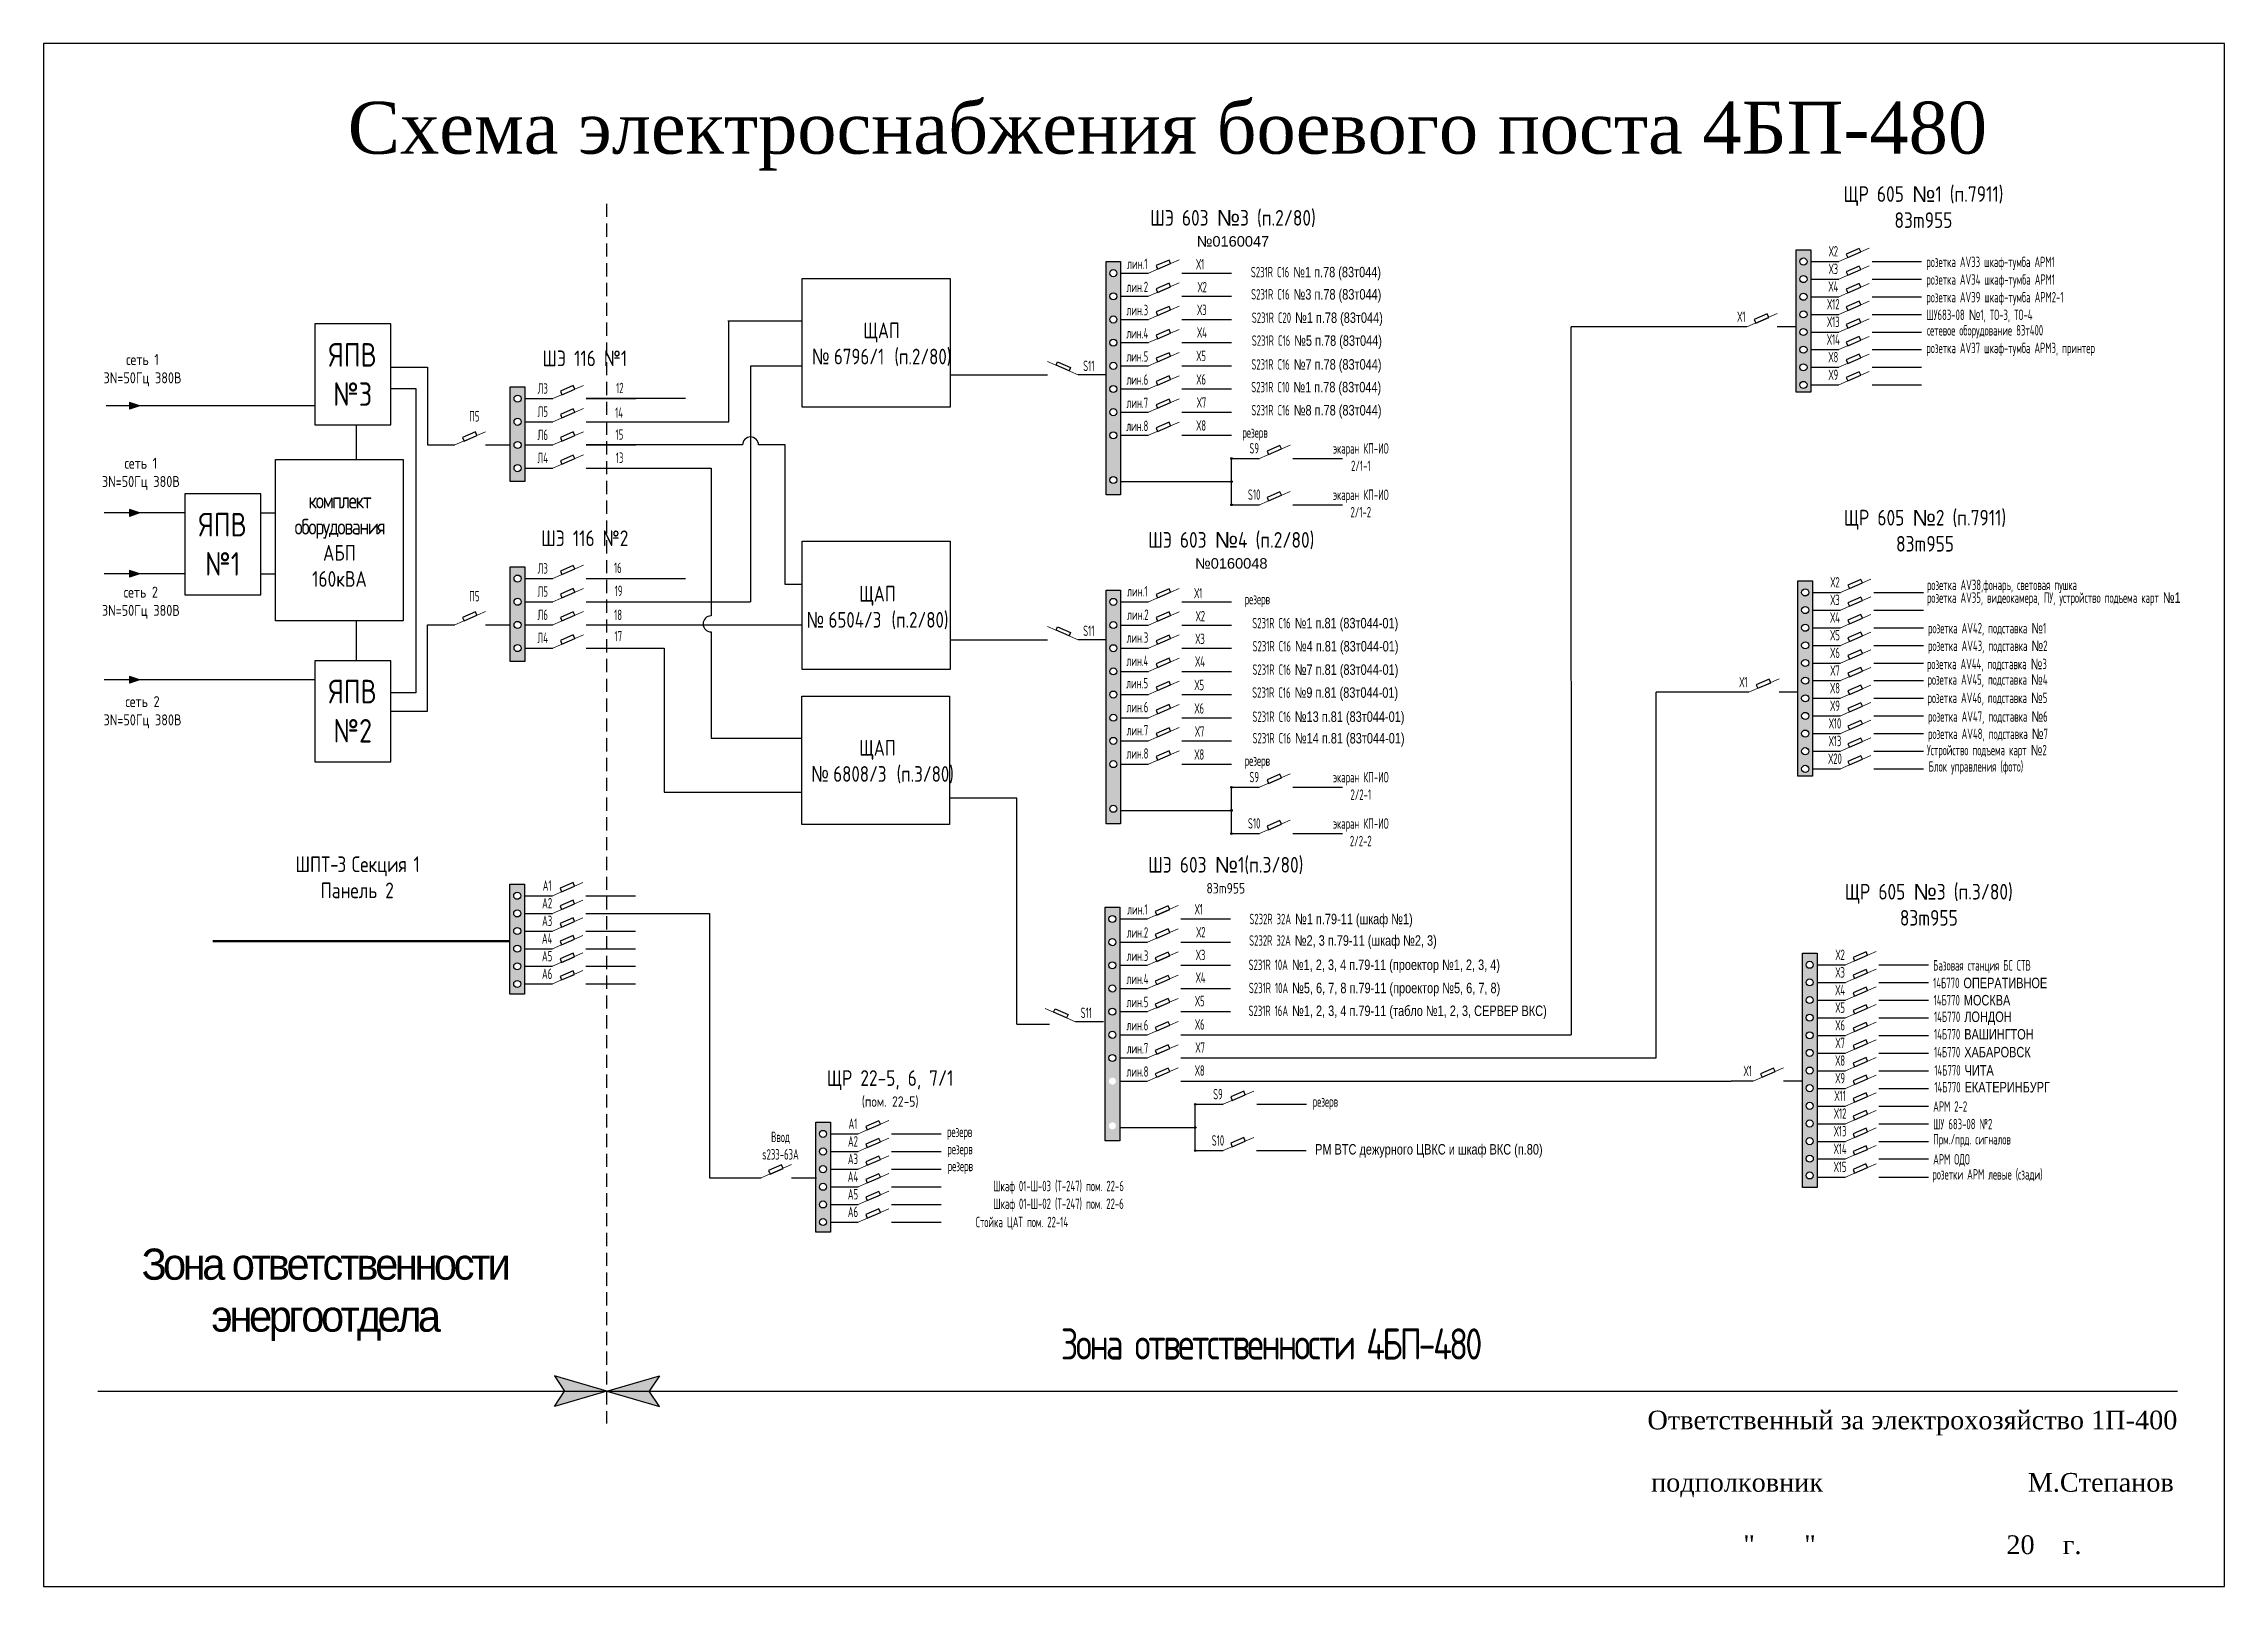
# Model space of a CAD drawing. Header units: millimetres. Extents: x 915 to 1335, y 525 to 822.
import ezdxf

# ---------------------------------------------------------------- set-up
doc = ezdxf.new("R2010")
doc.units = ezdxf.units.MM
doc.header["$LTSCALE"] = 0.1
doc.linetypes.add('DASHEDX2', pattern=[38.1, 25.4, -12.7])
doc.styles.add('стиль1', font='txt.shx', dxfattribs={"width": 0.75, "height": 1.2})

msp = doc.modelspace()

# ---------------------------------------------------------------- texts
at = {"attachment_point": 5}
for s, insert, char_height, width in [('{\\fTimes New Roman|b0|i0|c204|p18;Схема электроснабжения боевого поста 4БП-480}', (1131.84, 804.44), 10, 408.4824), ('{\\fGOST|b0|i0|c204|p34;ЩР 605 \\fArial|b0|i0|c204|p34;№\\fGOST|b0|i0|c204|p34;1 (п.7911)\\P83m955}', (1277.44, 790.79), 3.0165, 58.3626), ('{\\fGOST|b0|i0|c204|p34;ШЭ 603 \\fArial|b0|i0|c204|p34;№\\fGOST|b0|i0|c204|p34;3 (п.2/80)\\P\\fArial|b0|i0|c204|p34;\\H0.6667x;№0160047}', (1144.47, 786.69), 3.0165, 53.8641), ('{\\fGOST|b0|i0|c204|p34;ЯПВ №3}', (974.94, 758.56), 4.5247, 14.6388), ('{\\fGOST|b0|i0|c204|p34;сеть 1\\P3N=50Гц 380В}', (934.44, 759.39), 2.1115, 23.5555), ('{\\fGOST|b0|i0|c204|p34;ШЭ 116 №1}', (1019.63, 761.67), 3.0165, 29.2156), ('{\\fGOST|b0|i0|c204|p34;сеть 1\\P3N=50Гц 380В}', (934.12, 739.43), 2.1115, 23.5555), ('{\\fGOST|b0|i0|c204|p34;ЯПВ №1}', (949.9, 725.87), 4.5247, 14.6388), ('{\\fGOST|b0|i0|c204|p34;\\T0.75;комплект оборудования \\T1;АБП 160кВА}', (972.38, 726.74), 3.0165, 14.6388), ('{\\fGOST|b0|i0|c204|p34;ЩР 605 \\fArial|b0|i0|c204|p34;№\\fGOST|b0|i0|c204|p34;2 (п.7911)\\P83m955}', (1277.75, 728.48), 3.0165, 58.3758), ('{\\fGOST|b0|i0|c204|p34;ШЭ 116 №2}', (1019.63, 727.03), 3.0165, 29.2156), ('{\\fGOST|b0|i0|c204|p34;ШЭ 603 \\fArial|b0|i0|c204|p34;№\\fGOST|b0|i0|c204|p34;4 (п.2/80)\\P\\fArial|b0|i0|c204|p34;\\H0.6667x;№0160048}', (1144.14, 724.69), 3.0165, 52.3246), ('{\\fGOST|b0|i0|c204|p34;сеть 2\\P3N=50Гц 380В}', (934.12, 714.62), 2.1115, 23.5555), ('{\\fGOST|b0|i0|c204|p34;ЯПВ №2}', (974.94, 693.74), 4.5247, 14.6388), ('{\\fGOST|b0|i0|c204|p34;сеть 2\\P3N=50Гц 380В}', (934.44, 693.54), 2.1115, 23.5555), ('{\\fGOST|b0|i0|c204|p34;ШПТ\\fGOST|b0|i0|c0|p34;\\T0.75;-\\fGOST|b0|i0|c204|p34;3 \\T1;Секция\\T0.75; 1 \\T1;Панель 2}', (975.8, 661.76), 3.01649, 26.8862), ('{\\fGOST|b0|i0|c204|p34;ШЭ 603 \\fArial|b0|i0|c204|p34;№\\fGOST|b0|i0|c204|p34;1(п.3/80)\\P\\H0.6667x;83m955}', (1143.08, 662.16), 3.0165, 48.2779), ('{\\fGOST|b0|i0|c204|p34;ЩР 605 \\fArial|b0|i0|c204|p34;№\\fGOST|b0|i0|c204|p34;3 (п.3/80)\\P83m955}', (1278.48, 656.47), 3.0165, 50.8438), ('{\\fGOST|b0|i0|c204|p34;ЩР 22-5, 6, 7/1\\P\\H0.6667x;(пом. 22-5)}', (1078.44, 621), 3.0165, 41.6938), ('{\\T0.85;Зона ответственности\\Pэнергоотдела}', (969.5, 581.38), 6, 78.6414), ('{\\fGOST|b0|i0|c204|p34;\\T0.85;Зона ответственности 4БП-480}', (1151.66, 571.92), 6, 161.9788), ('{\\fTimes New Roman|b0|i0|c204|p18;Ответственный\\fTimes New Roman|b0|i0|c238|p18; \\fTimes New Roman|b0|i0|c204|p18;за\\fTimes New Roman|b0|i0|c238|p18; \\fTimes New Roman|b0|i0|c204|p18;электрохозяйство\\fTimes New Roman|b0|i0|c238|p18; 1\\fTimes New Roman|b0|i0|c204|p18;П\\fTimes New Roman|b0|i0|c238|p18;-400\\P                                         \\P\\fTimes New Roman|b0|i0|c204|p18;подполковник\\fTimes New Roman|b0|i0|c238|p18;       \\fTimes New Roman|b0|i0|c204|p18;               \\fTimes New Roman|b0|i0|c238|p18;       \\fTimes New Roman|b0|i0|c204|p18;М\\fTimes New Roman|b0|i0|c238|p18;.\\fTimes New Roman|b0|i0|c204|p18;Степанов\\fTimes New Roman|b0|i0|c0|p18;\\P\\fTimes New Roman|b0|i0|c238|p18;\\P"\\fTimes New Roman|b0|i0|c0|p18; \\L     \\l \\fTimes New Roman|b0|i0|c238|p18;" \\fTimes New Roman|b0|i0|c0|p18;\\L                         \\l \\fTimes New Roman|b0|i0|c238|p18;20\\fTimes New Roman|b0|i0|c204|p18;\\L \\fTimes New Roman|b0|i0|c0|p18;  \\l \\fTimes New Roman|b0|i0|c204|p18;г\\fTimes New Roman|b0|i0|c238|p18;.  }', (1275.32, 545.24), 3.6, 119.0841)]:
    msp.add_mtext(s, dxfattribs=dict(at, insert=insert, char_height=char_height, width=width))
at = {"style": 'стиль1'}
for s, insert, char_height, width, attachment_point in [('{\\fGOST|b0|i0|c204|p34;Х2}', (1260.11, 782.28), 2.011, 24.5678, 5), ('{\\fGOST|b0|i0|c204|p34;розетка \\fGOST|b0|i0|c0|p34;AV\\fGOST|b0|i0|c204|p34;33 шкаф-тумба АРМ1}', (1278.01, 781.24), 2.011, 40.0585, 1), ('{\\fGOST|b0|i0|c204|p34;лин.1}', (1126.04, 779.88), 2.011, 24.5678, 5), ('{\\fGOST|b0|i0|c204|p34;Х1}', (1138.16, 779.8), 2.011, 24.5678, 5), ('{\\fGOST|b0|i0|c0|p34;S231R C16 \\fArial|b0|i0|c204|p34;№1 п\\fArial|b0|i0|c0|p34;.78 (\\fArial|b0|i0|c204|p34;83т044\\fArial|b0|i0|c0|p34;)}', (1160.44, 777.97), 2.01099, 32.7308, 5), ('{\\fGOST|b0|i0|c204|p34;Х3}', (1260.11, 778.88), 2.011, 24.5678, 5), ('{\\fGOST|b0|i0|c204|p34;розетка \\fGOST|b0|i0|c0|p34;AV34 \\fGOST|b0|i0|c204|p34;шкаф-тумба АРМ1}', (1278.01, 777.85), 2.011, 40.023, 1), ('{\\fGOST|b0|i0|c204|p34;лин.2}', (1126.04, 775.42), 2.011, 24.5678, 5), ('{\\fGOST|b0|i0|c204|p34;Х2}', (1138.56, 775.38), 2.011, 24.5678, 5), ('{\\fGOST|b0|i0|c0|p34;S231R C16 \\fArial|b0|i0|c204|p34;№3 п\\fArial|b0|i0|c0|p34;.78 (\\fArial|b0|i0|c204|p34;83т044\\fArial|b0|i0|c0|p34;)}', (1160.5, 773.69), 2.01099, 32.7308, 5), ('{\\fGOST|b0|i0|c204|p34;Х12}', (1260.11, 772.09), 2.011, 24.5678, 5), ('{\\fGOST|b0|i0|c204|p34;Х4}', (1260.11, 775.49), 2.011, 24.5678, 5), ('{\\fGOST|b0|i0|c204|p34;розетка \\fGOST|b0|i0|c0|p34;AV\\fGOST|b0|i0|c204|p34;39 шкаф-тумба АРМ2-1}', (1278.01, 774.45), 2.011, 43.1968, 1), ('{\\fGOST|b0|i0|c204|p34;лин.3}', (1126.04, 770.96), 2.011, 24.5678, 5), ('{\\fGOST|b0|i0|c204|p34;Х3}', (1138.5, 771.01), 2.011, 24.5678, 5), ('{\\fGOST|b0|i0|c0|p34;S231R C\\fGOST|b0|i0|c204|p34;20\\fGOST|b0|i0|c0|p34; \\fArial|b0|i0|c204|p34;№1 п\\fArial|b0|i0|c0|p34;.78 (\\fArial|b0|i0|c204|p34;83т044\\fArial|b0|i0|c0|p34;)}', (1160.71, 769.19), 2.01099, 32.7308, 5), ('{\\fGOST|b0|i0|c204|p34;Х1}', (1242.39, 769.68), 2.011, 24.5678, 5), ('{\\fGOST|b0|i0|c204|p34;Х13}', (1260.11, 768.7), 2.011, 24.5678, 5), ('{\\fGOST|b0|i0|c204|p34;ШУ683-08 \\fArial|b0|i0|c204|p34;№\\fGOST|b0|i0|c204|p34;1, ТО-3, ТО-4 }', (1278.01, 771.06), 2.011, 43.0872, 1), ('ЩАП\\P{\\fArial|b0|i0|c204|p34;№ }6796/1 (п.2/80)', (1076.79, 764.38), 3.0165, 32.9327, 5), ('{\\fGOST|b0|i0|c204|p34;лин.4}', (1126.04, 766.5), 2.011, 24.5678, 5), ('{\\fGOST|b0|i0|c204|p34;Х4}', (1138.5, 766.65), 2.011, 24.5678, 5), ('{\\fGOST|b0|i0|c0|p34;S231R C16 \\fArial|b0|i0|c204|p34;№5 п\\fArial|b0|i0|c0|p34;.78 (\\fArial|b0|i0|c204|p34;83т044\\fArial|b0|i0|c0|p34;)}', (1160.62, 764.78), 2.01099, 32.7308, 5), ('{\\fGOST|b0|i0|c204|p34;Х14}', (1260.11, 765.3), 2.011, 24.5678, 5), ('{\\fGOST|b0|i0|c204|p34;розетка \\fGOST|b0|i0|c0|p34;AV\\fGOST|b0|i0|c204|p34;37 шкаф-тумба АРМ3, принтер}', (1278.01, 764.67), 2.01099, 55.5784, 1), ('{\\fGOST|b0|i0|c204|p34;сетевое оборудование 83т400}', (1278.12, 768.07), 2.011, 55.5784, 1), ('{\\fGOST|b0|i0|c0|p34;S\\fGOST|b0|i0|c204|p34;11}', (1116.7, 760.23), 2.011, 24.5678, 5), ('{\\fGOST|b0|i0|c204|p34;лин.5}', (1126.04, 762.04), 2.011, 24.5678, 5), ('{\\fGOST|b0|i0|c204|p34;Х5}', (1138.35, 762.13), 2.011, 24.5678, 5), ('{\\fGOST|b0|i0|c0|p34;S231R C16 \\fArial|b0|i0|c204|p34;№7 п\\fArial|b0|i0|c0|p34;.78 (\\fArial|b0|i0|c204|p34;83т044\\fArial|b0|i0|c0|p34;)}', (1160.54, 760.2), 2.01099, 32.7308, 5), ('{\\fGOST|b0|i0|c204|p34;Х8}', (1260.11, 761.91), 2.011, 24.5678, 5), ('{\\fGOST|b0|i0|c204|p34;Л3}', (1011.53, 755.87), 2.011, 24.5678, 5), ('{\\fGOST|b0|i0|c204|p34;12}', (1026.39, 755.97), 2.011, 24.5678, 5), ('{\\fGOST|b0|i0|c204|p34;лин.6}', (1126.04, 757.58), 2.011, 24.5678, 5), ('{\\fGOST|b0|i0|c204|p34;Х6}', (1138.35, 757.62), 2.011, 24.5678, 5), ('{\\fGOST|b0|i0|c0|p34;S231R C1\\fGOST|b0|i0|c204|p34;0\\fGOST|b0|i0|c0|p34; \\fArial|b0|i0|c204|p34;№1 п\\fArial|b0|i0|c0|p34;.78 (\\fArial|b0|i0|c204|p34;83т044\\fArial|b0|i0|c0|p34;)}', (1160.5, 755.83), 2.01099, 32.7308, 5), ('{\\fGOST|b0|i0|c204|p34;Х9}', (1260.11, 758.51), 2.011, 24.5678, 5), ('{\\fGOST|b0|i0|c204|p34;Л5}', (1011.53, 751.41), 2.011, 24.5678, 5), ('{\\fGOST|b0|i0|c204|p34;14}', (1026.24, 751.21), 2.011, 24.5678, 5), ('{\\fGOST|b0|i0|c204|p34;лин.7}', (1126.04, 753.12), 2.011, 24.5678, 5), ('{\\fGOST|b0|i0|c204|p34;Х7}', (1138.42, 753.18), 2.011, 24.5678, 5), ('{\\fGOST|b0|i0|c0|p34;S231R C16 \\fArial|b0|i0|c204|p34;№8 п\\fArial|b0|i0|c0|p34;.78 (\\fArial|b0|i0|c204|p34;83т044\\fArial|b0|i0|c0|p34;)}', (1160.54, 751.38), 2.01099, 32.7308, 5), ('{\\fGOST|b0|i0|c204|p34;П5}', (998.37, 750.51), 2.011, 24.5678, 5), ('{\\fGOST|b0|i0|c204|p34;Л6}', (1011.53, 746.95), 2.011, 24.5678, 5), ('{\\fGOST|b0|i0|c204|p34;15}', (1026.29, 747), 2.011, 24.5678, 5), ('{\\fGOST|b0|i0|c204|p34;лин.8}', (1126.04, 748.66), 2.011, 24.5678, 5), ('{\\fGOST|b0|i0|c204|p34;Х8}', (1138.35, 748.74), 2.011, 24.5678, 5), ('{\\fGOST|b0|i0|c204|p34;резерв}', (1148.72, 747.11), 2.011, 24.5678, 5), ('{\\fGOST|b0|i0|c204|p34;Л4}', (1011.53, 742.49), 2.011, 24.5678, 5), ('{\\fGOST|b0|i0|c204|p34;13}', (1026.34, 742.54), 2.011, 24.5678, 5), ('{\\fGOST|b0|i0|c0|p34;S\\fGOST|b0|i0|c204|p34;9}', (1148.55, 744.35), 2.011, 24.5678, 5), ('{\\fGOST|b0|i0|c204|p34;экаран КП-ИО\\P2/1-1}', (1169.08, 742.65), 2.011, 24.5678, 5), ('{\\fGOST|b0|i0|c0|p34;S\\fGOST|b0|i0|c204|p34;10}', (1148.55, 735.43), 2.011, 24.5678, 5), ('{\\fGOST|b0|i0|c204|p34;экаран КП-ИО\\P2/1-2}', (1169.08, 733.73), 2.011, 24.5678, 5), ('{\\fGOST|b0|i0|c204|p34;Л3}', (1011.53, 721.23), 2.011, 24.5678, 5), ('{\\fGOST|b0|i0|c204|p34;16}', (1026, 721.35), 2.011, 24.5678, 5), ('{\\fGOST|b0|i0|c204|p34;Х2}', (1260.43, 718.56), 2.011, 24.5678, 5), ('{\\fGOST|b0|i0|c204|p34;розетка \\fGOST|b0|i0|c0|p34;AV\\fGOST|b0|i0|c204|p34;38,фонарь, световая пушка}', (1278.12, 719.06), 2.01099, 53.8452, 1), ('{\\fGOST|b0|i0|c204|p34;П5}', (998.37, 715.87), 2.011, 24.5678, 5), ('{\\fGOST|b0|i0|c204|p34;Л5}', (1011.53, 716.77), 2.011, 24.5678, 5), ('{\\fGOST|b0|i0|c204|p34;19}', (1026.14, 716.91), 2.011, 24.5678, 5), ('ЩАП\\P{\\fArial|b0|i0|c204|p34;№ }6504/3 (п.2/80)', (1075.99, 713.69), 3.0165, 32.9327, 5), ('{\\fGOST|b0|i0|c204|p34;Х1}', (1137.8, 716.46), 2.011, 24.5678, 5), ('{\\fGOST|b0|i0|c204|p34;резерв}', (1149.16, 715.04), 2.011, 24.5678, 5), ('{\\fGOST|b0|i0|c204|p34;Х3}', (1260.43, 715.16), 2.011, 24.5678, 5), ('{\\fGOST|b0|i0|c204|p34;розетка \\fGOST|b0|i0|c0|p34;AV\\fGOST|b0|i0|c204|p34;35, видеокамера, ПУ, устройство подъема карт \\fArial|b0|i0|c204|p34;№1}', (1278.12, 716.6), 2.01099, 55.882, 1), ('{\\fGOST|b0|i0|c204|p34;Л6}', (1011.53, 712.31), 2.011, 24.5678, 5), ('{\\fGOST|b0|i0|c204|p34;18}', (1026.04, 712.29), 2.011, 24.5678, 5), ('{\\fGOST|b0|i0|c0|p34;S\\fGOST|b0|i0|c204|p34;11}', (1116.7, 709.23), 2.011, 24.5678, 5), ('{\\fGOST|b0|i0|c204|p34;Х2}', (1138.2, 712.04), 2.011, 24.5678, 5), ('\\pt5.76;{\\fGOST|b0|i0|c0|p34;S231R C16 \\fArial|b0|i0|c204|p34;№1 п\\fArial|b0|i0|c0|p34;.\\fArial|b0|i0|c204|p34;81\\fArial|b0|i0|c0|p34; (\\fArial|b0|i0|c204|p34;83т044-01\\fArial|b0|i0|c0|p34;)}', (1162.24, 710.39), 2.01099, 34.896, 5), ('{\\fGOST|b0|i0|c204|p34;Х4}', (1260.43, 711.77), 2.011, 24.5678, 5), ('{\\fGOST|b0|i0|c204|p34;розетка \\fGOST|b0|i0|c0|p34;AV\\fGOST|b0|i0|c204|p34;42, подставка \\fArial|b0|i0|c204|p34;№\\fGOST|b0|i0|c204|p34;1}', (1278.34, 710.73), 2.01099, 56.8356, 1), ('{\\fGOST|b0|i0|c204|p34;Л4}', (1011.53, 707.85), 2.011, 24.5678, 5), ('{\\fGOST|b0|i0|c204|p34;17}', (1026.09, 708.17), 2.011, 24.5678, 5), ('{\\fGOST|b0|i0|c204|p34;Х3}', (1138.14, 707.67), 2.011, 24.5678, 5), ('\\pt5.76;{\\fGOST|b0|i0|c0|p34;S231R C16 \\fArial|b0|i0|c204|p34;№4 п\\fArial|b0|i0|c0|p34;.\\fArial|b0|i0|c204|p34;81\\fArial|b0|i0|c0|p34; (\\fArial|b0|i0|c204|p34;83т044-01\\fArial|b0|i0|c0|p34;)}', (1162.29, 705.94), 2.01099, 34.896, 5), ('{\\fGOST|b0|i0|c204|p34;Х5}', (1260.43, 708.37), 2.011, 24.5678, 5), ('{\\fGOST|b0|i0|c204|p34;Х6}', (1260.43, 704.98), 2.011, 24.5678, 5), ('{\\fGOST|b0|i0|c204|p34;розетка \\fGOST|b0|i0|c0|p34;AV\\fGOST|b0|i0|c204|p34;43, подставка \\fArial|b0|i0|c204|p34;№\\fGOST|b0|i0|c204|p34;2}', (1278.34, 707.34), 2.01099, 56.7284, 1), ('{\\fGOST|b0|i0|c204|p34;Х4}', (1138.14, 703.3), 2.011, 24.5678, 5), ('\\pt5.76;{\\fGOST|b0|i0|c0|p34;S231R C16 \\fArial|b0|i0|c204|p34;№7 п\\fArial|b0|i0|c0|p34;.\\fArial|b0|i0|c204|p34;81\\fArial|b0|i0|c0|p34; (\\fArial|b0|i0|c204|p34;83т044-01\\fArial|b0|i0|c0|p34;)}', (1162.26, 701.44), 2.01099, 34.896, 5), ('{\\fGOST|b0|i0|c204|p34;Х7}', (1260.43, 701.58), 2.011, 24.5678, 5), ('{\\fGOST|b0|i0|c204|p34;розетка \\fGOST|b0|i0|c0|p34;AV\\fGOST|b0|i0|c204|p34;44, подставка \\fArial|b0|i0|c204|p34;№\\fGOST|b0|i0|c204|p34;3}', (1278.13, 703.84), 2.01099, 57.05, 1), ('{\\fGOST|b0|i0|c204|p34;Х5}', (1137.99, 698.79), 2.011, 24.5678, 5), ('\\pt5.76;{\\fGOST|b0|i0|c0|p34;S231R C16 \\fArial|b0|i0|c204|p34;№9 п\\fArial|b0|i0|c0|p34;.\\fArial|b0|i0|c204|p34;81\\fArial|b0|i0|c0|p34; (\\fArial|b0|i0|c204|p34;83т044-01\\fArial|b0|i0|c0|p34;)}', (1162.22, 697.02), 2.01099, 34.896, 5), ('{\\fGOST|b0|i0|c204|p34;Х1}', (1242.78, 699.35), 2.011, 24.5678, 5), ('{\\fGOST|b0|i0|c204|p34;Х8}', (1260.43, 698.19), 2.011, 24.5678, 5), ('{\\fGOST|b0|i0|c204|p34;розетка \\fGOST|b0|i0|c0|p34;AV\\fGOST|b0|i0|c204|p34;45, подставка \\fArial|b0|i0|c204|p34;№\\fGOST|b0|i0|c204|p34;4}', (1278.23, 700.83), 2.01099, 56.8356, 1), ('{\\fGOST|b0|i0|c204|p34;розетка \\fGOST|b0|i0|c0|p34;AV\\fGOST|b0|i0|c204|p34;46, подставка \\fArial|b0|i0|c204|p34;№\\fGOST|b0|i0|c204|p34;5}', (1278.23, 697.32), 2.01099, 56.4068, 1), ('{\\fGOST|b0|i0|c204|p34;Х6}', (1137.99, 694.28), 2.011, 24.5678, 5), ('\\pt5.76;{\\fGOST|b0|i0|c0|p34;S231R C16 \\fArial|b0|i0|c204|p34;№13 п\\fArial|b0|i0|c0|p34;.\\fArial|b0|i0|c204|p34;81\\fArial|b0|i0|c0|p34; (\\fArial|b0|i0|c204|p34;83т044-01\\fArial|b0|i0|c0|p34;)}', (1162.85, 692.38), 2.01099, 34.896, 5), ('{\\fGOST|b0|i0|c204|p34;Х9}', (1260.43, 694.79), 2.011, 24.5678, 5), ('{\\fGOST|b0|i0|c204|p34;розетка \\fGOST|b0|i0|c0|p34;AV\\fGOST|b0|i0|c204|p34;47, подставка \\fArial|b0|i0|c204|p34;№\\fGOST|b0|i0|c204|p34;6}', (1278.34, 693.72), 2.01099, 56.2996, 1), ('{\\fGOST|b0|i0|c204|p34;Х7}', (1138.06, 689.84), 2.011, 24.5678, 5), ('\\pt5.76;{\\fGOST|b0|i0|c0|p34;S231R C16 \\fArial|b0|i0|c204|p34;№14 п\\fArial|b0|i0|c0|p34;.\\fArial|b0|i0|c204|p34;81\\fArial|b0|i0|c0|p34; (\\fArial|b0|i0|c204|p34;83т044-01\\fArial|b0|i0|c0|p34;)}', (1162.87, 688.23), 2.01099, 34.896, 5), ('{\\fGOST|b0|i0|c204|p34;Х13}', (1260.43, 688), 2.011, 24.5678, 5), ('{\\fGOST|b0|i0|c204|p34;Х10}', (1260.43, 691.4), 2.011, 24.5678, 5), ('{\\fGOST|b0|i0|c204|p34;розетка \\fGOST|b0|i0|c0|p34;AV\\fGOST|b0|i0|c204|p34;48, подставка \\fArial|b0|i0|c204|p34;№\\fGOST|b0|i0|c204|p34;7}', (1278.34, 690.39), 2.01099, 56.1924, 1), ('ЩАП\\P {\\fArial|b0|i0|c204|p34;№ }6808/3 (п.3/80)', (1075.99, 684.02), 3.0165, 32.9327, 5), ('{\\fGOST|b0|i0|c204|p34;Х8}', (1137.99, 685.4), 2.011, 24.5678, 5), ('{\\fGOST|b0|i0|c204|p34;резерв}', (1149.16, 683.95), 2.011, 24.5678, 5), ('{\\fGOST|b0|i0|c204|p34;Х20}', (1260.43, 684.6), 2.011, 24.5678, 5), ('{\\fGOST|b0|i0|c204|p34;Устройство подъема карт \\fArial|b0|i0|c204|p34;№\\fGOST|b0|i0|c204|p34;2}', (1278.12, 687.26), 2.011, 55.7363, 1), ('{\\fGOST|b0|i0|c0|p34;S\\fGOST|b0|i0|c204|p34;9}', (1148.55, 681.06), 2.011, 24.5678, 5), ('{\\fGOST|b0|i0|c204|p34;экаран КП-ИО\\P2/2-1}', (1169.08, 679.35), 2.011, 24.5678, 5), ('{\\fGOST|b0|i0|c204|p34;Блок управления (фото)}', (1278.45, 684.11), 2.011, 30.2499, 1), ('{\\fGOST|b0|i0|c0|p34;S\\fGOST|b0|i0|c204|p34;10}', (1148.55, 672.14), 2.011, 24.5678, 5), ('{\\fGOST|b0|i0|c204|p34;экаран КП-ИО\\P2/2-2}', (1169.08, 670.43), 2.011, 24.5678, 5), ('{\\fGOST|b0|i0|c204|p34;А1}', (1012.38, 660.17), 2.011, 24.5678, 5), ('{\\fGOST|b0|i0|c204|p34;А2}', (1012.38, 656.78), 2.011, 24.5678, 5), ('{\\fGOST|b0|i0|c204|p34;лин.1}', (1126.07, 655.59), 2.011, 24.5678, 5), ('{\\fGOST|b0|i0|c204|p34;Х1}', (1137.89, 655.61), 2.011, 24.5678, 5), ('{\\fGOST|b0|i0|c204|p34;А3}', (1012.38, 653.38), 2.011, 24.5678, 5), ('{\\fGOST|b0|i0|c204|p34;лин.2}', (1126.07, 651.13), 2.011, 24.5678, 5), ('{\\fGOST|b0|i0|c204|p34;Х2}', (1138.3, 651.19), 2.011, 24.5678, 5), ('\\pt5.76;{\\fGOST|b0|i0|c0|p34;S23\\fGOST|b0|i0|c204|p34;2\\fGOST|b0|i0|c0|p34;R \\fGOST|b0|i0|c204|p34;32А\\fGOST|b0|i0|c0|p34; \\fArial|b0|i0|c204|p34;№1 п\\fArial|b0|i0|c0|p34;.\\fArial|b0|i0|c204|p34;79-11\\fArial|b0|i0|c0|p34; (\\fArial|b0|i0|c204|p34;шкаф №1\\fArial|b0|i0|c0|p34;)}', (1163.35, 653.43), 2.01099, 37.7741, 5), ('{\\fGOST|b0|i0|c204|p34;А4}', (1012.38, 649.99), 2.011, 24.5678, 5), ('{\\fGOST|b0|i0|c204|p34;А5}', (1012.38, 646.59), 2.011, 24.5678, 5), ('{\\fGOST|b0|i0|c204|p34;лин.3}', (1126.07, 646.67), 2.011, 24.5678, 5), ('{\\fGOST|b0|i0|c204|p34;Х3}', (1138.24, 646.81), 2.011, 24.5678, 5), ('\\pt5.76;{\\fGOST|b0|i0|c0|p34;S23\\fGOST|b0|i0|c204|p34;2\\fGOST|b0|i0|c0|p34;R \\fGOST|b0|i0|c204|p34;32А\\fGOST|b0|i0|c0|p34; \\fArial|b0|i0|c204|p34;№2, 3 п\\fArial|b0|i0|c0|p34;.\\fArial|b0|i0|c204|p34;79-11\\fArial|b0|i0|c0|p34; (\\fArial|b0|i0|c204|p34;шкаф №2, 3\\fArial|b0|i0|c0|p34;)}', (1165.64, 649.29), 2.01099, 43.3048, 5), ('{\\fGOST|b0|i0|c204|p34;Х2}', (1261.42, 646.85), 2.011, 24.5678, 5), ('{\\fGOST|b0|i0|c204|p34;А6}', (1012.38, 643.19), 2.011, 24.5678, 5), ('{\\fGOST|b0|i0|c204|p34;лин.4}', (1126.07, 642.21), 2.011, 24.5678, 5), ('{\\fGOST|b0|i0|c204|p34;Х4}', (1138.24, 642.45), 2.011, 24.5678, 5), ('\\pt5.76;{\\fGOST|b0|i0|c0|p34;S23\\fGOST|b0|i0|c204|p34;1\\fGOST|b0|i0|c0|p34;R \\fGOST|b0|i0|c204|p34;10А\\fGOST|b0|i0|c0|p34; \\fArial|b0|i0|c204|p34;№1, 2, 3, 4 п\\fArial|b0|i0|c0|p34;.\\fArial|b0|i0|c204|p34;79-11\\fArial|b0|i0|c0|p34; (\\fArial|b0|i0|c204|p34;проектор №1, 2, 3, 4\\fArial|b0|i0|c0|p34;)}', (1171.68, 644.62), 2.01099, 54.529, 5), ('{\\fGOST|b0|i0|c204|p34;Х3}', (1261.42, 643.46), 2.011, 24.5678, 5), ('{\\fGOST|b0|i0|c204|p34;Базовая станция БС СТВ}', (1279.32, 645.82), 2.011, 31.0882, 1), ('{\\fGOST|b0|i0|c204|p34;лин.5}', (1126.07, 637.75), 2.011, 24.5678, 5), ('{\\fGOST|b0|i0|c204|p34;Х5}', (1138.08, 637.94), 2.011, 24.5678, 5), ('\\pt5.76;{\\fGOST|b0|i0|c0|p34;S23\\fGOST|b0|i0|c204|p34;1\\fGOST|b0|i0|c0|p34;R \\fGOST|b0|i0|c204|p34;10А\\fGOST|b0|i0|c0|p34; \\fArial|b0|i0|c204|p34;№5, 6, 7, 8 п\\fArial|b0|i0|c0|p34;.\\fArial|b0|i0|c204|p34;79-11\\fArial|b0|i0|c0|p34; (\\fArial|b0|i0|c204|p34;проектор №5, 6, 7, 8\\fArial|b0|i0|c0|p34;)}', (1171.73, 640.15), 2.01099, 54.529, 5), ('{\\fGOST|b0|i0|c204|p34;Х4}', (1261.42, 640.06), 2.011, 24.5678, 5), ('{\\fGOST|b0|i0|c204|p34;14Б770 \\f@Arial Unicode MS|b0|i0|c204|p34;ОПЕРАТИВНОЕ}', (1279.32, 642.42), 2.011, 26.6059, 1), ('{\\fGOST|b0|i0|c204|p34;14Б770 \\f@Arial Unicode MS|b0|i0|c204|p34;МОСКВА}', (1279.4, 639.11), 2.011, 26.6059, 1), ('{\\fGOST|b0|i0|c0|p34;S\\fGOST|b0|i0|c204|p34;11}', (1116.21, 635.68), 2.011, 24.5678, 5), ('{\\fGOST|b0|i0|c204|p34;лин.6}', (1126.07, 633.29), 2.011, 24.5678, 5), ('{\\fGOST|b0|i0|c204|p34;Х6}', (1138.08, 633.43), 2.011, 24.5678, 5), ('\\pt5.76;{\\fGOST|b0|i0|c0|p34;S23\\fGOST|b0|i0|c204|p34;1\\fGOST|b0|i0|c0|p34;R \\fGOST|b0|i0|c204|p34;16А\\fGOST|b0|i0|c0|p34; \\fArial|b0|i0|c204|p34;№1, 2, 3, 4 п\\fArial|b0|i0|c0|p34;.\\fArial|b0|i0|c204|p34;79-11\\fArial|b0|i0|c0|p34; (\\fArial|b0|i0|c204|p34;табло №1, 2, 3, СЕРВЕР ВКС\\fArial|b0|i0|c0|p34;)}', (1176.18, 635.76), 2.01099, 64.8185, 5), ('{\\fGOST|b0|i0|c204|p34;Х5}', (1261.42, 636.67), 2.011, 24.5678, 5), ('{\\fGOST|b0|i0|c204|p34;Х6}', (1261.42, 633.27), 2.011, 24.5678, 5), ('{\\fGOST|b0|i0|c204|p34;14Б770 \\f@Arial Unicode MS|b0|i0|c204|p34;ЛОНДОН}', (1279.48, 635.92), 2.011, 26.6059, 1), ('{\\fGOST|b0|i0|c204|p34;Х7}', (1261.42, 629.88), 2.011, 24.5678, 5), ('{\\fGOST|b0|i0|c204|p34;14Б770 \\f@Arial Unicode MS|b0|i0|c204|p34;ВАШИНГТОН}', (1279.48, 632.55), 2.011, 26.6059, 1), ('{\\fGOST|b0|i0|c204|p34;лин.7}', (1126.07, 628.83), 2.011, 24.5678, 5), ('{\\fGOST|b0|i0|c204|p34;Х7}', (1138.16, 628.99), 2.011, 24.5678, 5), ('{\\fGOST|b0|i0|c204|p34;Х8}', (1261.42, 626.48), 2.011, 24.5678, 5), ('{\\fGOST|b0|i0|c204|p34;14Б770 \\f@Arial Unicode MS|b0|i0|c204|p34;ХАБАРОВСК}', (1279.48, 629.11), 2.011, 26.6059, 1), ('{\\fGOST|b0|i0|c204|p34;лин.8}', (1126.07, 624.36), 2.011, 24.5678, 5), ('{\\fGOST|b0|i0|c204|p34;Х8}', (1138.08, 624.55), 2.011, 24.5678, 5), ('{\\fGOST|b0|i0|c204|p34;Х1}', (1243.61, 624.48), 2.011, 24.5678, 5), ('{\\fGOST|b0|i0|c204|p34;Х9}', (1261.42, 623.08), 2.011, 24.5678, 5), ('{\\fGOST|b0|i0|c204|p34;14Б770 \\f@Arial Unicode MS|b0|i0|c204|p34;ЧИТА}', (1279.55, 625.6), 2.011, 26.6059, 1), ('{\\fGOST|b0|i0|c204|p34;14Б770 \\f@Arial Unicode MS|b0|i0|c204|p34;ЕКАТЕРИНБУРГ}', (1279.55, 622.36), 2.011, 26.6059, 1), ('{\\fGOST|b0|i0|c0|p34;S\\fGOST|b0|i0|c204|p34;9}', (1141.57, 620.02), 2.011, 24.5678, 5), ('{\\fGOST|b0|i0|c204|p34;резерв}', (1159.83, 619.59), 2.011, 24.5678, 1), ('{\\fGOST|b0|i0|c204|p34;Х11}', (1261.42, 619.69), 2.011, 24.5678, 5), ('{\\fGOST|b0|i0|c204|p34;АРМ 2-2}', (1279.32, 618.65), 2.011, 24.5678, 1), ('{\\fGOST|b0|i0|c204|p34;А1}', (1071.28, 614.33), 2.011, 24.5678, 5), ('{\\fGOST|b0|i0|c204|p34;резерв}', (1089.4, 613.78), 2.011, 24.5678, 1), ('{\\fGOST|b0|i0|c204|p34;Х13}', (1261.42, 612.9), 2.011, 24.5678, 5), ('{\\fGOST|b0|i0|c204|p34;Х12}', (1261.42, 616.29), 2.011, 24.5678, 5), ('{\\fGOST|b0|i0|c204|p34;ШУ 683-08 №2}', (1279.32, 615.26), 2.011, 24.5678, 1), ('{\\fGOST|b0|i0|c204|p34;Ввод\\P\\fGOST|b0|i0|c0|p34;s233-63A}', (1057.32, 610.1), 2.011, 24.5678, 5), ('{\\fGOST|b0|i0|c204|p34;А2}', (1071.28, 610.93), 2.011, 24.5678, 5), ('{\\fGOST|b0|i0|c204|p34;резерв}', (1089.47, 610.45), 2.011, 24.5678, 1), ('{\\fGOST|b0|i0|c0|p34;S\\fGOST|b0|i0|c204|p34;10}', (1141.57, 611.1), 2.011, 24.5678, 5), ('{\\f@Arial Unicode MS|b0|i0|c204|p34;РМ ВТС дежурного ЦВКС и шкаф ВКС (п.80)}', (1182.19, 609.09), 2.011, 56.2053, 5), ('{\\fGOST|b0|i0|c204|p34;Х14}', (1261.42, 609.5), 2.011, 24.5678, 5), ('{\\fGOST|b0|i0|c204|p34;Прм./прд. сигналов}', (1279.32, 612.33), 2.011, 24.5678, 1), ('{\\fGOST|b0|i0|c204|p34;А4}', (1071.28, 604.14), 2.011, 24.5678, 5), ('{\\fGOST|b0|i0|c204|p34;А3}', (1071.28, 607.54), 2.011, 24.5678, 5), ('{\\fGOST|b0|i0|c204|p34;резерв}', (1089.53, 607.19), 2.011, 24.5678, 1), ('{\\fGOST|b0|i0|c204|p34;Х15}', (1261.4, 606.02), 2.011, 24.5678, 5), ('{\\fGOST|b0|i0|c204|p34;розетки АРМ левые (сзади)}', (1279.17, 605.58), 2.011, 34.1647, 1), ('{\\fGOST|b0|i0|c204|p34;АРМ ОДО}', (1279.32, 608.47), 2.011, 24.5678, 1), ('{\\fGOST|b0|i0|c204|p34;А5}', (1071.28, 600.74), 2.011, 24.5678, 5), ('\\pt5.76;{\\fGOST|b0|i0|c204|p34;Шкаф 01-Ш-03 (Т-247) пом. 22-6}', (1110.87, 602.06), 2.011, 64.8185, 5), ('{\\fGOST|b0|i0|c204|p34;А6}', (1071.28, 597.35), 2.011, 24.5678, 5), ('\\pt5.759;{\\fGOST|b0|i0|c204|p34;Стойка ЦАТ пом. 22-14}', (1103.82, 595.13), 2.011, 64.8185, 5), ('\\pt5.759;{\\fGOST|b0|i0|c204|p34;Шкаф 01-Ш-02 (Т-247) пом. 22-6}', (1110.87, 598.65), 2.011, 64.8185, 5)]:
    msp.add_mtext(s, dxfattribs=dict(at, insert=insert, char_height=char_height, width=width, attachment_point=attachment_point))
at = {"char_height": 2.011, "width": 16.7583, "attachment_point": 5, "line_spacing_factor": 0.545455, "style": 'стиль1'}
for s, insert in [('{\\fGOST|b0|i0|c204|p34;лин.1}', (1126.06, 716.83)), ('{\\fGOST|b0|i0|c204|p34;лин.2}', (1126.15, 712.32)), ('{\\fGOST|b0|i0|c204|p34;лин.3}', (1126.06, 707.91)), ('{\\fGOST|b0|i0|c204|p34;лин.4}', (1126.06, 703.45)), ('{\\fGOST|b0|i0|c204|p34;лин.5}', (1126.02, 699.14)), ('{\\fGOST|b0|i0|c204|p34;лин.6}', (1126.06, 694.53)), ('{\\fGOST|b0|i0|c204|p34;лин.7}', (1126.06, 690.07)), ('{\\fGOST|b0|i0|c204|p34;лин.8}', (1126.06, 685.61))]:
    msp.add_mtext(s, dxfattribs=dict(at, insert=insert))

# ---------------------------------------------------------------- hatches: boundary and pattern name
h = msp.add_hatch(color=256)
h.paths.add_polyline_path([(1255.75, 782.56), (1252.94, 782.56), (1252.94, 755.14), (1255.75, 755.14)])
h.paths.add_polyline_path([(1255.02, 763.34, -1), (1253.66, 763.34, -1)], flags=16)
h.paths.add_polyline_path([(1253.66, 766.73, -1), (1255.02, 766.73, -1)], flags=16)
h.paths.add_polyline_path([(1255.02, 759.94, -1), (1253.66, 759.94, -1)], flags=16)
h.paths.add_polyline_path([(1253.66, 770.13, -1), (1255.02, 770.13, -1)], flags=16)
h.paths.add_polyline_path([(1255.02, 756.55, -1), (1253.66, 756.55, -1)], flags=16)
h.paths.add_polyline_path([(1253.66, 773.52, -1), (1255.02, 773.52, -1)], flags=16)
h.paths.add_polyline_path([(1253.66, 776.92, -1), (1255.02, 776.92, -1)], flags=16)
h.paths.add_polyline_path([(1253.66, 780.31, -1), (1255.02, 780.31, -1)], flags=16)
h = msp.add_hatch(color=256)
h.paths.add_polyline_path([(1122.83, 780.32), (1120.03, 780.32), (1120.03, 735.38), (1122.83, 735.38)])
h.paths.add_polyline_path([(1122.11, 751.31, -1), (1120.75, 751.31, -1)], flags=16)
h.paths.add_polyline_path([(1120.75, 755.77, -1), (1122.11, 755.77, -1)], flags=16)
h.paths.add_polyline_path([(1122.11, 746.85, -1), (1120.75, 746.85, -1)], flags=16)
h.paths.add_polyline_path([(1120.75, 760.23, -1), (1122.11, 760.23, -1)], flags=16)
h.paths.add_polyline_path([(1120.75, 764.69, -1), (1122.11, 764.69, -1)], flags=16)
h.paths.add_polyline_path([(1122.11, 738.24, -1), (1120.75, 738.24, -1)], flags=16)
h.paths.add_polyline_path([(1120.75, 769.15, -1), (1122.11, 769.15, -1)], flags=16)
h.paths.add_polyline_path([(1120.75, 773.61, -1), (1122.11, 773.61, -1)], flags=16)
h.paths.add_polyline_path([(1120.75, 778.07, -1), (1122.11, 778.07, -1)], flags=16)
h = msp.add_hatch(color=256)
h.paths.add_polyline_path([(1008.09, 756.16), (1005.28, 756.16), (1005.28, 737.94), (1008.09, 737.94)])
h.paths.add_polyline_path([(1006, 753.91, -1), (1007.37, 753.91, -1)], flags=16)
h.paths.add_polyline_path([(1007.37, 749.45, -1), (1006, 749.45, -1)], flags=16)
h.paths.add_polyline_path([(1007.37, 744.99, -1), (1006, 744.99, -1)], flags=16)
h.paths.add_polyline_path([(1007.37, 740.53, -1), (1006, 740.53, -1)], flags=16)
h = msp.add_hatch(color=256)
h.paths.add_polyline_path([(931.94, 753.19), (931.94, 752.53), (933.89, 752.53)])
h.paths.add_polyline_path([(933.89, 752.53), (931.94, 752.53), (931.94, 751.87)])
h = msp.add_hatch(color=256)
h.paths.add_polyline_path([(1144.34, 742.39), (1144.19, 742.39), (1144.19, 742.24, 0.414214)], flags=17)
h.paths.add_polyline_path([(1144.03, 742.39, 0.414214), (1144.19, 742.24), (1144.19, 742.39), (1144.34, 742.39, 1)])
h = msp.add_hatch(color=256)
h.paths.add_polyline_path([(1144.34, 737.93), (1144.19, 737.93), (1144.19, 737.78, 0.414214)], flags=17)
h.paths.add_polyline_path([(1144.03, 737.93, 0.414214), (1144.19, 737.78), (1144.19, 737.93), (1144.34, 737.93, 1)])
h = msp.add_hatch(color=256)
h.paths.add_polyline_path([(931.94, 732.57), (931.94, 731.91), (933.89, 731.91)])
h.paths.add_polyline_path([(933.89, 731.91), (931.94, 731.91), (931.94, 731.24)])
h = msp.add_hatch(color=256)
h.paths.add_polyline_path([(1144.34, 733.47), (1144.19, 733.47), (1144.19, 733.32, 0.414214)], flags=17)
h.paths.add_polyline_path([(1144.03, 733.47, 0.414214), (1144.19, 733.32), (1144.19, 733.47), (1144.34, 733.47, 1)])
h = msp.add_hatch(color=256)
h.paths.add_polyline_path([(931.94, 720.85), (931.94, 720.19), (933.89, 720.19)])
h.paths.add_polyline_path([(933.89, 720.19), (931.94, 720.19), (931.94, 719.52)])
h = msp.add_hatch(color=256)
h.paths.add_polyline_path([(1005.28, 703.3), (1008.09, 703.3), (1008.09, 721.52), (1005.28, 721.52)])
h.paths.add_polyline_path([(1007.37, 719.27, -1), (1006, 719.27, -1)], flags=16)
h.paths.add_polyline_path([(1007.37, 714.81, -1), (1006, 714.81, -1)], flags=16)
h.paths.add_polyline_path([(1007.37, 710.35, -1), (1006, 710.35, -1)], flags=16)
h.paths.add_polyline_path([(1007.37, 705.89, -1), (1006, 705.89, -1)], flags=16)
h = msp.add_hatch(color=256)
h.paths.add_polyline_path([(1256.07, 718.84), (1253.27, 718.84), (1253.27, 681.24), (1256.07, 681.24)])
h.paths.add_polyline_path([(1255.35, 686.04, -1), (1253.99, 686.04, -1)], flags=16)
h.paths.add_polyline_path([(1253.99, 689.43, -1), (1255.35, 689.43, -1)], flags=16)
h.paths.add_polyline_path([(1255.35, 682.64, -1), (1253.99, 682.64, -1)], flags=16)
h.paths.add_polyline_path([(1253.99, 692.83, -1), (1255.35, 692.83, -1)], flags=16)
h.paths.add_polyline_path([(1253.99, 696.22, -1), (1255.35, 696.22, -1)], flags=16)
h.paths.add_polyline_path([(1253.99, 699.62, -1), (1255.35, 699.62, -1)], flags=16)
h.paths.add_polyline_path([(1253.99, 703.01, -1), (1255.35, 703.01, -1)], flags=16)
h.paths.add_polyline_path([(1253.99, 706.41, -1), (1255.35, 706.41, -1)], flags=16)
h.paths.add_polyline_path([(1253.99, 709.8, -1), (1255.35, 709.8, -1)], flags=16)
h.paths.add_polyline_path([(1253.99, 713.2, -1), (1255.35, 713.2, -1)], flags=16)
h.paths.add_polyline_path([(1253.99, 716.6, -1), (1255.35, 716.6, -1)], flags=16)
h = msp.add_hatch(color=256)
h.paths.add_polyline_path([(1122.83, 717.03), (1120.03, 717.03), (1120.03, 672.08), (1122.83, 672.08)])
h.paths.add_polyline_path([(1122.11, 688.02, -1), (1120.75, 688.02, -1)], flags=16)
h.paths.add_polyline_path([(1120.75, 692.48, -1), (1122.11, 692.48, -1)], flags=16)
h.paths.add_polyline_path([(1122.11, 683.55, -1), (1120.75, 683.55, -1)], flags=16)
h.paths.add_polyline_path([(1120.75, 696.94, -1), (1122.11, 696.94, -1)], flags=16)
h.paths.add_polyline_path([(1120.75, 701.4, -1), (1122.11, 701.4, -1)], flags=16)
h.paths.add_polyline_path([(1122.11, 674.95, -1), (1120.75, 674.95, -1)], flags=16)
h.paths.add_polyline_path([(1120.75, 705.86, -1), (1122.11, 705.86, -1)], flags=16)
h.paths.add_polyline_path([(1120.75, 710.32, -1), (1122.11, 710.32, -1)], flags=16)
h.paths.add_polyline_path([(1120.75, 714.78, -1), (1122.11, 714.78, -1)], flags=16)
h = msp.add_hatch(color=256)
h.paths.add_polyline_path([(931.94, 700.43), (931.94, 699.77), (933.89, 699.77)])
h.paths.add_polyline_path([(933.89, 699.77), (931.94, 699.77), (931.94, 699.11)])
h = msp.add_hatch(color=256)
h.paths.add_polyline_path([(1144.34, 679.09), (1144.19, 679.09), (1144.19, 678.94, 0.414214)], flags=17)
h.paths.add_polyline_path([(1144.03, 679.09, 0.414214), (1144.19, 678.94), (1144.19, 679.09), (1144.34, 679.09, 1)])
h = msp.add_hatch(color=256)
h.paths.add_polyline_path([(1144.34, 674.63), (1144.19, 674.63), (1144.19, 674.48, 0.414214)], flags=17)
h.paths.add_polyline_path([(1144.03, 674.63, 0.414214), (1144.19, 674.48), (1144.19, 674.63), (1144.34, 674.63, 1)])
h = msp.add_hatch(color=256)
h.paths.add_polyline_path([(1144.34, 670.17), (1144.19, 670.17), (1144.19, 670.02, 0.414214)], flags=17)
h.paths.add_polyline_path([(1144.03, 670.17, 0.414214), (1144.19, 670.02), (1144.19, 670.17), (1144.34, 670.17, 1)])
h = msp.add_hatch(color=0)
h.paths.add_polyline_path([(1005.21, 660.46), (1008.02, 660.46), (1008.02, 639.28), (1005.21, 639.27)])
edge = h.paths.add_edge_path(flags=16)
edge.add_arc((1006.62, 658.21), 0.682, 0, 360)
edge = h.paths.add_edge_path(flags=16)
edge.add_arc((1006.62, 654.81), 0.682, 0, 360)
edge = h.paths.add_edge_path(flags=16)
edge.add_arc((1006.62, 651.42), 0.682, 0, 360)
edge = h.paths.add_edge_path(flags=16)
edge.add_arc((1006.62, 648.02), 0.682, 0, 360)
edge = h.paths.add_edge_path(flags=16)
edge.add_arc((1006.62, 644.63), 0.682, 0, 360)
edge = h.paths.add_edge_path(flags=16)
edge.add_arc((1006.62, 641.23), 0.682, 0, 360)
h = msp.add_hatch(color=256)
h.paths.add_polyline_path([(1119.84, 611.04), (1122.65, 611.04), (1122.65, 655.99), (1119.84, 655.99)])
h.paths.add_polyline_path([(1120.56, 626.98, -1), (1121.92, 626.98, -1)], flags=16)
h.paths.add_polyline_path([(1120.56, 631.44, -1), (1121.92, 631.44, -1)], flags=16)
h.paths.add_polyline_path([(1121.92, 622.52, -1), (1120.56, 622.52, -1)], flags=16)
h.paths.add_polyline_path([(1120.56, 635.9, -1), (1121.92, 635.9, -1)], flags=16)
h.paths.add_polyline_path([(1120.56, 640.36, -1), (1121.92, 640.36, -1)], flags=16)
h.paths.add_polyline_path([(1121.92, 613.91, -1), (1120.56, 613.91, -1)], flags=16)
h.paths.add_polyline_path([(1120.56, 644.82, -1), (1121.92, 644.82, -1)], flags=16)
h.paths.add_polyline_path([(1120.56, 649.28, -1), (1121.92, 649.28, -1)], flags=16)
h.paths.add_polyline_path([(1120.56, 653.74, -1), (1121.92, 653.74, -1)], flags=16)
h = msp.add_hatch(color=0)
h.dxf.hatch_style = 1
h.paths.add_polyline_path([(1254.14, 647.17), (1256.95, 647.17), (1256.95, 602.05), (1254.14, 602.05)])
edge = h.paths.add_edge_path(flags=16)
edge.add_arc((1255.54, 644.92), 0.682, 0, 360)
edge = h.paths.add_edge_path(flags=16)
edge.add_arc((1255.54, 641.53), 0.682, 0, 360)
edge = h.paths.add_edge_path(flags=16)
edge.add_arc((1255.54, 638.13), 0.682, 0, 360)
edge = h.paths.add_edge_path(flags=16)
edge.add_arc((1255.54, 634.74), 0.682, 0, 360)
edge = h.paths.add_edge_path(flags=16)
edge.add_arc((1255.54, 631.34), 0.682, 0, 360)
edge = h.paths.add_edge_path(flags=16)
edge.add_arc((1255.53, 604.37), 0.682, 0, 360)
edge = h.paths.add_edge_path(flags=16)
edge.add_arc((1255.55, 607.6), 0.682, 0, 360)
edge = h.paths.add_edge_path(flags=16)
edge.add_arc((1255.54, 610.97), 0.682, 0, 360)
edge = h.paths.add_edge_path(flags=16)
edge.add_arc((1255.54, 614.37), 0.682, 0, 360)
edge = h.paths.add_edge_path(flags=16)
edge.add_arc((1255.54, 617.76), 0.682, 0, 360)
edge = h.paths.add_edge_path(flags=16)
edge.add_arc((1255.54, 621.16), 0.682, 0, 360)
edge = h.paths.add_edge_path(flags=16)
edge.add_arc((1255.54, 624.55), 0.682, 0, 360)
edge = h.paths.add_edge_path(flags=16)
edge.add_arc((1255.54, 627.95), 0.682, 0, 360)
h = msp.add_hatch(color=256)
h.paths.add_polyline_path([(1137.37, 618.06), (1137.21, 618.06), (1137.21, 617.91, 0.414214)], flags=17)
h.paths.add_polyline_path([(1137.06, 618.06, 0.414214), (1137.21, 617.91), (1137.21, 618.06), (1137.37, 618.06, 1)])
h = msp.add_hatch(color=0)
h.paths.add_polyline_path([(1064.11, 614.61), (1066.92, 614.61), (1066.92, 593.44), (1064.11, 593.42)])
edge = h.paths.add_edge_path(flags=16)
edge.add_arc((1065.51, 612.36), 0.682, 0, 360)
edge = h.paths.add_edge_path(flags=16)
edge.add_arc((1065.51, 608.97), 0.682, 0, 360)
edge = h.paths.add_edge_path(flags=16)
edge.add_arc((1065.51, 605.57), 0.682, 0, 360)
edge = h.paths.add_edge_path(flags=16)
edge.add_arc((1065.51, 602.18), 0.682, 0, 360)
edge = h.paths.add_edge_path(flags=16)
edge.add_arc((1065.51, 598.78), 0.682, 0, 360)
edge = h.paths.add_edge_path(flags=16)
edge.add_arc((1065.51, 595.39), 0.682, 0, 360)
h = msp.add_hatch(color=256)
h.paths.add_polyline_path([(1137.37, 613.6), (1137.21, 613.6), (1137.21, 613.44, 0.414214)], flags=17)
h.paths.add_polyline_path([(1137.06, 613.6, 0.414214), (1137.21, 613.44), (1137.21, 613.6), (1137.37, 613.6, 1)])
h = msp.add_hatch(color=256)
h.paths.add_polyline_path([(1137.37, 609.14), (1137.21, 609.14), (1137.21, 608.98, 0.414214)], flags=17)
h.paths.add_polyline_path([(1137.06, 609.14, 0.414214), (1137.21, 608.98), (1137.21, 609.14), (1137.37, 609.14, 1)])
h = msp.add_hatch(color=256)
h.paths.add_polyline_path([(1013.79, 565.8), (1015.74, 562.83), (1023.89, 562.83)])
h.paths.add_polyline_path([(1023.89, 562.83), (1015.74, 562.83), (1013.79, 559.86)])
h.paths.add_polyline_path([(1032.04, 562.83), (1023.89, 562.83), (1033.99, 559.86)])
h.paths.add_polyline_path([(1033.99, 565.8), (1023.89, 562.83), (1032.04, 562.83)])

# ---------------------------------------------------------------- linework, layer by layer
for p, q in [((915.4, 822.25), (915.4, 525.25)), ((1335.4, 822.25), (915.4, 822.25)), ((1335.4, 525.25), (1335.4, 822.25)), ((1122.83, 778.07), (1128.22, 778.07)), ((1134.63, 778.07), (1144.19, 778.07)), ((1255.75, 780.31), (1261.13, 780.31)), ((1267.54, 780.31), (1277.1, 780.31)), ((1122.83, 773.61), (1128.22, 773.61)), ((1134.63, 773.61), (1144.19, 773.61)), ((1255.75, 776.92), (1261.13, 776.92)), ((1255.75, 773.52), (1261.13, 773.52)), ((1267.54, 776.92), (1277.1, 776.92)), ((1267.54, 773.52), (1277.1, 773.52)), ((1061.39, 768.81), (1047.2, 768.81)), ((1047.34, 749.45), (1047.34, 768.81)), ((1122.83, 769.15), (1128.22, 769.15)), ((1134.63, 769.15), (1144.19, 769.15)), ((1255.75, 770.13), (1261.13, 770.13)), ((1267.54, 770.13), (1277.1, 770.13)), ((1122.83, 764.69), (1128.22, 764.69)), ((1134.63, 764.69), (1144.19, 764.69)), ((1243.41, 767.71), (1234.95, 767.71)), ((1252.75, 767.71), (1249.29, 767.71)), ((1255.75, 766.73), (1261.13, 766.73)), ((1267.54, 766.73), (1277.1, 766.73)), ((1122.83, 760.23), (1128.22, 760.23)), ((1134.63, 760.23), (1144.19, 760.23)), ((1255.75, 763.34), (1261.13, 763.34)), ((1267.54, 763.34), (1277.1, 763.34)), ((982.26, 759.99), (989.31, 759.99)), ((989.31, 759.99), (989.31, 744.99)), ((1061.52, 760.15), (1051.55, 760.15)), ((1051.55, 760.15), (1051.55, 714.81)), ((1089.99, 758.48), (1108.76, 758.48)), ((1120.03, 758.48), (1114.64, 758.48)), ((1255.75, 759.94), (1261.13, 759.94)), ((1255.75, 756.55), (1261.13, 756.55)), ((1267.54, 759.94), (1277.1, 759.94)), ((1267.54, 756.55), (1277.1, 756.55)), ((967.62, 752.53), (927.45, 752.53)), ((933.89, 752.53), (931.94, 753.19)), ((931.94, 753.19), (931.94, 751.87)), ((933.89, 752.53), (931.94, 751.87)), ((982.26, 755.84), (987.12, 755.84)), ((987.12, 755.84), (987.12, 697.28)), ((1008.09, 753.91), (1013.47, 753.91)), ((1019.88, 753.91), (1029.44, 753.91)), ((1039.01, 753.91), (1019.88, 753.91)), ((1122.83, 755.77), (1128.22, 755.77)), ((1134.63, 755.77), (1144.19, 755.77)), ((975.6, 748.85), (975.6, 742.22)), ((1008.09, 749.45), (1013.47, 749.45)), ((1019.88, 749.45), (1047.34, 749.45)), ((1122.83, 751.31), (1128.22, 751.31)), ((1134.63, 751.31), (1144.19, 751.31)), ((989.31, 744.99), (994.62, 744.99)), ((1000.5, 744.99), (1005.28, 744.99)), ((1008.09, 744.99), (1013.47, 744.99)), ((1019.88, 744.99), (1029.44, 744.99)), ((1050.01, 744.99), (1019.88, 744.99)), ((1058.19, 744.99), (1053.09, 744.99)), ((1058.19, 718.1), (1058.19, 744.99)), ((1122.83, 746.85), (1128.22, 746.85)), ((1134.63, 746.85), (1144.19, 746.85)), ((1008.09, 740.53), (1013.47, 740.53)), ((1019.88, 740.53), (1043.94, 740.5)), ((1043.94, 740.5), (1043.94, 712.08)), ((1144.19, 742.39), (1149.57, 742.39)), ((1144.19, 733.47), (1144.19, 742.39)), ((1155.98, 742.39), (1165.54, 742.39)), ((1122.83, 737.93), (1144.19, 737.93)), ((942.58, 731.91), (927.06, 731.91)), ((933.89, 731.91), (931.94, 732.57)), ((931.94, 732.57), (931.94, 731.24)), ((933.89, 731.91), (931.94, 731.24)), ((957.22, 731.91), (960.09, 731.91)), ((1144.19, 733.47), (1149.57, 733.47)), ((1155.98, 733.47), (1165.54, 733.47)), ((942.58, 720.19), (927.06, 720.19)), ((933.89, 720.19), (931.94, 720.85)), ((931.94, 720.85), (931.94, 719.52)), ((933.89, 720.19), (931.94, 719.52)), ((957.22, 720.19), (960.09, 720.19)), ((1008.09, 719.27), (1013.47, 719.27)), ((1019.88, 719.27), (1029.44, 719.27)), ((1019.88, 719.27), (1039.01, 719.27)), ((1008.09, 714.81), (1013.47, 714.81)), ((1019.88, 714.81), (1051.55, 714.81)), ((1061.52, 718.1), (1058.19, 718.1)), ((1122.83, 714.78), (1128.22, 714.78)), ((1134.63, 714.78), (1144.19, 714.78)), ((1256.07, 716.6), (1261.46, 716.6)), ((1267.87, 716.6), (1277.43, 716.6)), ((975.6, 711.13), (975.6, 703.45)), ((989.31, 693.74), (989.31, 710.35)), ((989.31, 710.35), (994.62, 710.35)), ((1000.5, 710.35), (1005.28, 710.35)), ((1008.09, 710.35), (1013.47, 710.35)), ((1019.88, 710.35), (1061.52, 710.35)), ((1122.83, 710.32), (1128.22, 710.32)), ((1134.63, 710.32), (1144.19, 710.32)), ((1256.07, 713.2), (1261.46, 713.2)), ((1256.07, 709.8), (1261.46, 709.8)), ((1267.87, 713.2), (1277.43, 713.2)), ((1267.87, 709.8), (1277.43, 709.8)), ((1008.09, 705.89), (1013.47, 705.89)), ((1019.88, 705.89), (1034.9, 705.89)), ((1034.9, 705.89), (1034.9, 678.13)), ((1089.99, 707.48), (1108.76, 707.48)), ((1120.03, 707.48), (1114.64, 707.48)), ((1122.83, 705.86), (1128.22, 705.86)), ((1134.63, 705.86), (1144.19, 705.86)), ((1256.07, 706.41), (1261.46, 706.41)), ((1267.87, 706.41), (1277.43, 706.41)), ((1256.07, 703.01), (1261.46, 703.01)), ((1267.87, 703.01), (1277.43, 703.01)), ((967.62, 699.77), (927.06, 699.77)), ((933.89, 699.77), (931.94, 700.43)), ((931.94, 700.43), (931.94, 699.11)), ((933.89, 699.77), (931.94, 699.11)), ((987.12, 697.28), (982.26, 697.28)), ((1122.83, 701.4), (1128.22, 701.4)), ((1134.63, 701.4), (1144.19, 701.4)), ((1243.8, 697.38), (1237.8, 697.38)), ((1253.14, 697.38), (1249.68, 697.38)), ((1256.07, 699.62), (1261.46, 699.62)), ((1267.87, 699.62), (1277.43, 699.62)), ((982.26, 693.74), (989.31, 693.74)), ((1122.83, 696.94), (1128.22, 696.94)), ((1134.63, 696.94), (1144.19, 696.94)), ((1256.07, 696.22), (1261.46, 696.22)), ((1267.87, 696.22), (1277.43, 696.22)), ((1122.83, 692.48), (1128.22, 692.48)), ((1134.63, 692.48), (1144.19, 692.48)), ((1256.07, 692.83), (1261.46, 692.83)), ((1256.07, 689.43), (1261.46, 689.43)), ((1267.87, 692.83), (1277.43, 692.83)), ((1267.87, 689.43), (1277.43, 689.43)), ((1122.83, 688.02), (1128.22, 688.02)), ((1134.63, 688.02), (1144.19, 688.02)), ((1256.07, 686.04), (1261.46, 686.04)), ((1267.87, 686.04), (1277.43, 686.04)), ((1122.83, 683.55), (1128.22, 683.55)), ((1134.63, 683.55), (1144.19, 683.55)), ((1256.07, 681.24), (1253.27, 681.24)), ((1256.07, 682.64), (1261.46, 682.64)), ((1267.87, 682.64), (1277.43, 682.64)), ((1034.9, 678.13), (1061.42, 678.13)), ((1144.19, 679.09), (1149.57, 679.09)), ((1144.19, 670.17), (1144.19, 679.09)), ((1155.98, 679.09), (1165.54, 679.09)), ((1122.83, 674.63), (1144.19, 674.63)), ((1144.19, 670.17), (1149.57, 670.17)), ((1155.98, 670.17), (1165.54, 670.17)), ((1008.02, 658.21), (1013.4, 658.21)), ((1019.82, 658.21), (1029.37, 658.21)), ((1008.02, 654.81), (1013.4, 654.81)), ((1008.02, 651.42), (1013.4, 651.42)), ((1019.82, 654.81), (1029.37, 654.81)), ((1019.82, 651.42), (1029.37, 651.42)), ((1122.65, 653.74), (1128.03, 653.74)), ((1134.44, 653.74), (1144, 653.74)), ((1008.02, 648.02), (1013.4, 648.02)), ((1019.82, 648.02), (1029.37, 648.02)), ((1122.65, 649.28), (1128.03, 649.28)), ((1134.44, 649.28), (1144, 649.28)), ((1008.02, 644.63), (1013.4, 644.63)), ((1019.82, 644.63), (1029.37, 644.63)), ((1122.65, 644.82), (1128.03, 644.82)), ((1134.44, 644.82), (1144, 644.82)), ((1257.06, 644.89), (1262.44, 644.89)), ((1268.85, 644.89), (1278.41, 644.89)), ((1008.02, 641.23), (1013.4, 641.23)), ((1019.82, 641.23), (1029.37, 641.23)), ((1122.65, 640.36), (1128.03, 640.36)), ((1134.44, 640.36), (1144, 640.36)), ((1257.06, 641.49), (1262.44, 641.49)), ((1268.85, 641.49), (1278.41, 641.49)), ((1122.65, 635.9), (1128.03, 635.9)), ((1134.44, 635.9), (1144, 635.9)), ((1257.06, 638.1), (1262.44, 638.1)), ((1257.06, 634.7), (1262.44, 634.7)), ((1268.85, 638.1), (1278.41, 638.1)), ((1268.85, 634.7), (1278.41, 634.7)), ((1102.87, 633.49), (1109.16, 633.49)), ((1119.54, 633.93), (1114.16, 633.93)), ((1122.65, 631.44), (1128.03, 631.44)), ((1134.44, 631.44), (1144, 631.44)), ((1144, 631.44), (1209.63, 631.44)), ((1257.06, 631.31), (1262.44, 631.31)), ((1268.85, 631.31), (1278.41, 631.31)), ((1122.65, 626.98), (1128.03, 626.98)), ((1134.44, 626.98), (1144, 626.98)), ((1144, 626.98), (1225.99, 626.98)), ((1257.06, 627.91), (1262.44, 627.91)), ((1268.85, 627.91), (1278.41, 627.91)), ((1122.65, 622.52), (1128.03, 622.52)), ((1134.44, 622.52), (1144, 622.52)), ((1137.21, 622.52), (1144, 622.52)), ((1144, 622.52), (1240.4, 622.52)), ((1244.63, 622.52), (1240.4, 622.52)), ((1253.97, 622.52), (1250.51, 622.52)), ((1257.06, 624.52), (1262.44, 624.52)), ((1268.85, 624.52), (1278.41, 624.52)), ((1137.21, 618.06), (1142.6, 618.06)), ((1137.21, 609.14), (1137.21, 618.06)), ((1149.08, 618.07), (1158.63, 618.07)), ((1257.06, 621.12), (1262.44, 621.12)), ((1257.06, 617.73), (1262.44, 617.73)), ((1268.85, 621.12), (1278.41, 621.12)), ((1268.85, 617.73), (1278.41, 617.73)), ((1122.65, 613.6), (1137.21, 613.6)), ((1257.06, 614.33), (1262.44, 614.33)), ((1268.85, 614.33), (1278.41, 614.33)), ((1066.92, 612.36), (1072.3, 612.36)), ((1078.71, 612.36), (1088.27, 612.36)), ((1137.21, 609.14), (1142.6, 609.14)), ((1149.01, 609.14), (1158.57, 609.14)), ((1257.06, 610.93), (1262.44, 610.93)), ((1268.85, 610.93), (1278.41, 610.93)), ((1066.92, 608.97), (1072.3, 608.97)), ((1066.92, 605.57), (1072.3, 605.57)), ((1078.71, 608.97), (1088.27, 608.97)), ((1078.71, 605.57), (1088.27, 605.57)), ((1257.06, 607.54), (1262.44, 607.54)), ((1268.85, 607.54), (1278.41, 607.54)), ((1048.26, 603.88), (1053.57, 603.88)), ((1059.45, 603.88), (1064.23, 603.88)), ((1066.92, 602.18), (1072.3, 602.18)), ((1078.71, 602.18), (1088.27, 602.18)), ((1257.04, 604.05), (1262.43, 604.05)), ((1268.84, 604.05), (1278.4, 604.05)), ((1066.92, 598.78), (1072.3, 598.78)), ((1078.71, 598.78), (1088.27, 598.78)), ((1066.92, 595.39), (1072.3, 595.39)), ((1078.71, 595.39), (1088.27, 595.39)), ((925.82, 562.83), (1326.35, 562.83)), ((1023.89, 562.83), (1013.79, 565.81)), ((1013.79, 565.81), (1015.74, 562.83)), ((1023.89, 562.83), (1013.79, 559.86)), ((1013.79, 559.86), (1015.74, 562.83)), ((1023.89, 562.83), (1033.99, 565.81)), ((1023.89, 562.83), (1033.99, 559.86)), ((1033.99, 565.81), (1032.04, 562.83)), ((1033.99, 559.86), (1032.04, 562.83)), ((915.4, 525.25), (1335.4, 525.25))]:
    msp.add_line(p, q)
at = {"linetype": 'DASHEDX2'}
msp.add_line((1023.83, 791.42), (1023.83, 556.6), dxfattribs=at)
at = {"lineweight": 15}
for p, q in [((1261.13, 780.31), (1267.01, 782.88)), ((1128.22, 778.07), (1134.1, 780.64)), ((1261.13, 776.92), (1267.01, 779.48)), ((1128.22, 773.61), (1134.1, 776.18)), ((1261.13, 773.52), (1267.01, 776.09)), ((1128.22, 769.15), (1134.1, 771.71)), ((1243.41, 767.71), (1249.29, 770.28)), ((1261.13, 770.13), (1267.01, 772.69)), ((1261.13, 766.73), (1267.01, 769.29)), ((1128.22, 764.69), (1134.1, 767.25)), ((1261.13, 763.34), (1267.01, 765.9)), ((1114.64, 758.48), (1108.76, 761.04)), ((1128.22, 760.23), (1134.1, 762.79)), ((1261.13, 759.94), (1267.01, 762.5)), ((1013.47, 753.91), (1019.35, 756.47)), ((1128.22, 755.77), (1134.1, 758.33)), ((1261.13, 756.55), (1267.01, 759.11)), ((1013.47, 749.45), (1019.35, 752.01)), ((1128.22, 751.31), (1134.1, 753.87)), ((1128.22, 746.85), (1134.1, 749.41)), ((994.62, 744.99), (1000.5, 747.55)), ((1013.47, 744.99), (1019.35, 747.55)), ((1149.57, 742.39), (1155.45, 744.95)), ((1013.47, 740.53), (1019.35, 743.09)), ((1149.57, 733.47), (1155.45, 736.03)), ((1013.47, 719.27), (1019.35, 721.83)), ((1261.46, 716.6), (1267.34, 719.16)), ((1013.47, 714.81), (1019.35, 717.37)), ((1128.22, 714.78), (1134.1, 717.34)), ((1261.46, 713.2), (1267.34, 715.76)), ((994.62, 710.35), (1000.5, 712.91)), ((1013.47, 710.35), (1019.35, 712.91)), ((1114.64, 707.48), (1108.76, 710.04)), ((1128.22, 710.32), (1134.1, 712.88)), ((1261.46, 709.8), (1267.34, 712.37)), ((1013.47, 705.89), (1019.35, 708.45)), ((1128.22, 705.86), (1134.1, 708.42)), ((1261.46, 706.41), (1267.34, 708.97)), ((1128.22, 701.4), (1134.1, 703.96)), ((1261.46, 703.01), (1267.34, 705.57)), ((1261.46, 699.62), (1267.34, 702.18)), ((1128.22, 696.94), (1134.1, 699.5)), ((1243.8, 697.38), (1249.68, 699.95)), ((1261.46, 696.22), (1267.34, 698.78)), ((1128.22, 692.48), (1134.1, 695.04)), ((1261.46, 692.83), (1267.34, 695.39)), ((1128.22, 688.02), (1134.1, 690.58)), ((1261.46, 689.43), (1267.34, 691.99)), ((1128.22, 683.55), (1134.1, 686.12)), ((1261.46, 686.04), (1267.34, 688.6)), ((1261.46, 682.64), (1267.34, 685.2)), ((1149.57, 679.09), (1155.45, 681.66)), ((1149.57, 670.17), (1155.45, 672.73)), ((1013.4, 658.21), (1019.28, 660.77)), ((1013.4, 654.81), (1019.28, 657.37)), ((1128.03, 653.74), (1133.91, 656.3)), ((1013.4, 651.42), (1019.28, 653.98)), ((1128.03, 649.28), (1133.91, 651.84)), ((1013.4, 648.02), (1019.28, 650.58)), ((1013.4, 644.63), (1019.28, 647.19)), ((1128.03, 644.82), (1133.91, 647.38)), ((1262.44, 644.89), (1268.32, 647.45)), ((1013.4, 641.23), (1019.28, 643.79)), ((1128.03, 640.36), (1133.91, 642.92)), ((1262.44, 641.49), (1268.32, 644.05)), ((1128.03, 635.9), (1133.91, 638.46)), ((1262.44, 638.1), (1268.32, 640.66)), ((1114.16, 633.93), (1108.28, 636.49)), ((1262.44, 634.7), (1268.32, 637.26)), ((1128.03, 631.44), (1133.91, 634)), ((1262.44, 631.31), (1268.32, 633.87)), ((1262.44, 627.91), (1268.32, 630.47)), ((1128.03, 626.98), (1133.91, 629.54)), ((1262.44, 624.52), (1268.32, 627.08)), ((1128.03, 622.52), (1133.91, 625.08)), ((1244.63, 622.52), (1250.51, 625.08)), ((1262.44, 621.12), (1268.32, 623.68)), ((1142.6, 618.06), (1148.48, 620.62)), ((1262.44, 617.73), (1268.32, 620.29)), ((1072.3, 612.36), (1078.18, 614.92)), ((1262.44, 614.33), (1268.32, 616.89)), ((1262.44, 610.93), (1268.32, 613.5)), ((1072.3, 608.97), (1078.18, 611.53)), ((1142.6, 609.14), (1148.48, 611.7)), ((1262.44, 607.54), (1268.32, 610.1)), ((1053.57, 603.88), (1059.45, 606.44)), ((1072.3, 605.57), (1078.18, 608.13)), ((1262.43, 604.05), (1268.31, 606.62)), ((1072.3, 602.18), (1078.18, 604.74)), ((1072.3, 598.78), (1078.18, 601.34)), ((1072.3, 595.39), (1078.18, 597.95))]:
    msp.add_line(p, q, dxfattribs=at)
at = {"lineweight": 50}
msp.add_line((1005.21, 649.49), (947.99, 649.49), dxfattribs=at)
for points in [[(1252.94, 782.56), (1255.75, 782.56), (1255.75, 755.14), (1252.94, 755.14)], [(1262.88, 781.08), (1265.38, 782.17), (1265.08, 782.84), (1262.58, 781.75)], [(1061.52, 777.01), (1089.99, 777.01), (1089.99, 752.29), (1061.52, 752.29)], [(1120.03, 780.32), (1122.83, 780.32), (1122.83, 735.38), (1120.03, 735.38)], [(1129.96, 778.83), (1132.46, 779.92), (1132.17, 780.6), (1129.67, 779.51)], [(1262.88, 777.68), (1265.38, 778.77), (1265.08, 779.44), (1262.58, 778.35)], [(1129.96, 774.37), (1132.46, 775.46), (1132.17, 776.14), (1129.67, 775.05)], [(1262.88, 774.28), (1265.38, 775.37), (1265.08, 776.05), (1262.58, 774.96)], [(1129.96, 769.91), (1132.46, 771), (1132.17, 771.68), (1129.67, 770.59)], [(1245.16, 768.47), (1247.66, 769.56), (1247.37, 770.24), (1244.87, 769.15)], [(1262.88, 770.89), (1265.38, 771.98), (1265.08, 772.65), (1262.58, 771.56)], [(1262.88, 767.49), (1265.38, 768.58), (1265.08, 769.26), (1262.58, 768.17)], [(982.26, 768.28), (967.62, 768.28), (967.62, 748.85), (982.26, 748.85)], [(1129.96, 765.45), (1132.46, 766.54), (1132.17, 767.22), (1129.67, 766.13)], [(1262.88, 764.1), (1265.38, 765.19), (1265.08, 765.86), (1262.58, 764.77)], [(1112.9, 759.24), (1110.39, 760.33), (1110.69, 761.01), (1113.19, 759.92)], [(1129.96, 760.99), (1132.46, 762.08), (1132.17, 762.76), (1129.67, 761.67)], [(1262.88, 760.7), (1265.38, 761.79), (1265.08, 762.47), (1262.58, 761.38)], [(1005.28, 756.16), (1008.09, 756.16), (1008.09, 737.94), (1005.28, 737.94)], [(1015.22, 754.67), (1017.72, 755.76), (1017.42, 756.43), (1014.92, 755.34)], [(1129.96, 756.53), (1132.46, 757.62), (1132.17, 758.29), (1129.67, 757.21)], [(1262.88, 757.31), (1265.38, 758.4), (1265.08, 759.07), (1262.58, 757.98)], [(1015.22, 750.21), (1017.72, 751.3), (1017.42, 751.97), (1014.92, 750.88)], [(1129.96, 752.07), (1132.46, 753.16), (1132.17, 753.83), (1129.67, 752.74)], [(1129.96, 747.61), (1132.46, 748.7), (1132.17, 749.37), (1129.67, 748.28)], [(996.37, 745.75), (998.87, 746.84), (998.58, 747.51), (996.07, 746.42)], [(1015.22, 745.75), (1017.72, 746.84), (1017.42, 747.51), (1014.92, 746.42)], [(1151.32, 743.15), (1153.82, 744.24), (1153.52, 744.91), (1151.02, 743.82)], [(960.09, 742.22), (984.63, 742.22), (984.63, 711.13), (960.09, 711.13)], [(1015.22, 741.29), (1017.72, 742.38), (1017.42, 743.05), (1014.92, 741.96)], [(957.22, 735.59), (942.58, 735.59), (942.58, 716.16), (957.22, 716.16)], [(1151.32, 734.23), (1153.82, 735.32), (1153.52, 735.99), (1151.02, 734.9)], [(1061.52, 726.45), (1089.99, 726.45), (1089.99, 701.74), (1061.52, 701.74)], [(1005.28, 721.52), (1008.09, 721.52), (1008.09, 703.3), (1005.28, 703.3)], [(1015.22, 720.03), (1017.72, 721.12), (1017.42, 721.79), (1014.92, 720.7)], [(1253.27, 718.84), (1256.07, 718.84), (1256.07, 681.24), (1253.27, 681.24)], [(1263.2, 717.36), (1265.7, 718.45), (1265.41, 719.12), (1262.91, 718.03)], [(1015.22, 715.57), (1017.72, 716.66), (1017.42, 717.33), (1014.92, 716.24)], [(1120.03, 717.03), (1122.83, 717.03), (1122.83, 672.08), (1120.03, 672.08)], [(1129.96, 715.54), (1132.46, 716.63), (1132.17, 717.3), (1129.67, 716.21)], [(1263.2, 713.96), (1265.7, 715.05), (1265.41, 715.72), (1262.91, 714.63)], [(996.37, 711.11), (998.87, 712.2), (998.58, 712.87), (996.07, 711.78)], [(1015.22, 711.11), (1017.72, 712.2), (1017.42, 712.87), (1014.92, 711.78)], [(1112.9, 708.24), (1110.39, 709.33), (1110.69, 710.01), (1113.19, 708.92)], [(1129.96, 711.08), (1132.46, 712.17), (1132.17, 712.84), (1129.67, 711.75)], [(1263.2, 710.56), (1265.7, 711.65), (1265.41, 712.33), (1262.91, 711.24)], [(1015.22, 706.65), (1017.72, 707.74), (1017.42, 708.41), (1014.92, 707.32)], [(1129.96, 706.62), (1132.46, 707.71), (1132.17, 708.38), (1129.67, 707.29)], [(1263.2, 707.17), (1265.7, 708.26), (1265.41, 708.93), (1262.91, 707.84)], [(982.26, 703.45), (967.62, 703.45), (967.62, 684.02), (982.26, 684.02)], [(1129.96, 702.16), (1132.46, 703.25), (1132.17, 703.92), (1129.67, 702.83)], [(1263.2, 703.77), (1265.7, 704.86), (1265.41, 705.54), (1262.91, 704.45)], [(1263.2, 700.38), (1265.7, 701.47), (1265.41, 702.14), (1262.91, 701.05)], [(1129.96, 697.7), (1132.46, 698.79), (1132.17, 699.46), (1129.67, 698.37)], [(1245.55, 698.14), (1248.05, 699.23), (1247.76, 699.91), (1245.26, 698.82)], [(1263.2, 696.98), (1265.7, 698.07), (1265.41, 698.75), (1262.91, 697.66)], [(1061.42, 696.65), (1089.89, 696.65), (1089.89, 671.93), (1061.42, 671.93)], [(1129.96, 693.24), (1132.46, 694.33), (1132.17, 695), (1129.67, 693.91)], [(1263.2, 693.59), (1265.7, 694.68), (1265.41, 695.35), (1262.91, 694.26)], [(1129.96, 688.78), (1132.46, 689.87), (1132.17, 690.54), (1129.67, 689.45)], [(1263.2, 690.19), (1265.7, 691.28), (1265.41, 691.96), (1262.91, 690.87)], [(1129.96, 684.32), (1132.46, 685.41), (1132.17, 686.08), (1129.67, 684.99)], [(1263.2, 686.8), (1265.7, 687.89), (1265.41, 688.56), (1262.91, 687.47)], [(1263.2, 683.4), (1265.7, 684.49), (1265.41, 685.16), (1262.91, 684.08)], [(1151.32, 679.85), (1153.82, 680.94), (1153.52, 681.62), (1151.02, 680.53)], [(1151.32, 670.93), (1153.82, 672.02), (1153.52, 672.7), (1151.02, 671.61)], [(1005.21, 660.46), (1008.02, 660.46), (1008.02, 639.28), (1005.21, 639.27)], [(1015.15, 658.97), (1017.65, 660.06), (1017.36, 660.73), (1014.86, 659.64)], [(1015.15, 655.57), (1017.65, 656.66), (1017.36, 657.34), (1014.86, 656.25)], [(1119.84, 655.99), (1122.65, 655.99), (1122.65, 611.04), (1119.84, 611.04)], [(1129.78, 654.5), (1132.28, 655.59), (1131.98, 656.27), (1129.48, 655.18)], [(1015.15, 652.18), (1017.65, 653.27), (1017.36, 653.94), (1014.86, 652.85)], [(1129.78, 650.04), (1132.28, 651.13), (1131.98, 651.81), (1129.48, 650.72)], [(1015.15, 648.78), (1017.65, 649.87), (1017.36, 650.55), (1014.86, 649.46)], [(1015.15, 645.39), (1017.65, 646.48), (1017.36, 647.15), (1014.86, 646.06)], [(1129.78, 645.58), (1132.28, 646.67), (1131.98, 647.34), (1129.48, 646.26)], [(1254.14, 647.17), (1256.95, 647.17), (1256.95, 602.05), (1254.14, 602.05)], [(1264.19, 645.65), (1266.69, 646.74), (1266.4, 647.41), (1263.89, 646.32)], [(1015.15, 641.99), (1017.65, 643.08), (1017.36, 643.75), (1014.86, 642.66)], [(1129.78, 641.12), (1132.28, 642.21), (1131.98, 642.88), (1129.48, 641.79)], [(1264.19, 642.25), (1266.69, 643.34), (1266.4, 644.02), (1263.89, 642.93)], [(1129.78, 636.66), (1132.28, 637.75), (1131.98, 638.42), (1129.48, 637.33)], [(1264.19, 638.86), (1266.69, 639.95), (1266.4, 640.62), (1263.89, 639.53)], [(1112.41, 634.69), (1109.91, 635.78), (1110.2, 636.45), (1112.71, 635.36)], [(1264.19, 635.46), (1266.69, 636.55), (1266.4, 637.23), (1263.89, 636.14)], [(1129.78, 632.2), (1132.28, 633.29), (1131.98, 633.96), (1129.48, 632.87)], [(1264.19, 632.07), (1266.69, 633.16), (1266.4, 633.83), (1263.89, 632.74)], [(1264.19, 628.67), (1266.69, 629.76), (1266.4, 630.44), (1263.89, 629.35)], [(1129.78, 627.74), (1132.28, 628.83), (1131.98, 629.5), (1129.48, 628.41)], [(1264.19, 625.28), (1266.69, 626.37), (1266.4, 627.04), (1263.89, 625.95)], [(1129.78, 623.28), (1132.28, 624.37), (1131.98, 625.04), (1129.48, 623.95)], [(1246.38, 623.28), (1248.88, 624.37), (1248.58, 625.04), (1246.08, 623.95)], [(1264.19, 621.88), (1266.69, 622.97), (1266.4, 623.64), (1263.89, 622.55)], [(1144.34, 618.82), (1146.84, 619.91), (1146.55, 620.58), (1144.05, 619.49)], [(1264.19, 618.49), (1266.69, 619.58), (1266.4, 620.25), (1263.89, 619.16)], [(1064.11, 614.61), (1066.92, 614.61), (1066.92, 593.44), (1064.11, 593.42)], [(1074.04, 613.12), (1076.55, 614.21), (1076.25, 614.89), (1073.75, 613.8)], [(1264.19, 615.09), (1266.69, 616.18), (1266.4, 616.85), (1263.89, 615.76)], [(1264.19, 611.69), (1266.69, 612.78), (1266.4, 613.46), (1263.89, 612.37)], [(1074.04, 609.73), (1076.55, 610.82), (1076.25, 611.49), (1073.75, 610.4)], [(1144.34, 609.9), (1146.84, 610.99), (1146.55, 611.66), (1144.05, 610.57)], [(1264.19, 608.3), (1266.69, 609.39), (1266.4, 610.06), (1263.89, 608.97)], [(1055.32, 604.64), (1057.82, 605.73), (1057.53, 606.4), (1055.03, 605.31)], [(1074.04, 606.33), (1076.55, 607.42), (1076.25, 608.1), (1073.75, 607.01)], [(1264.17, 604.82), (1266.67, 605.91), (1266.38, 606.58), (1263.88, 605.49)], [(1074.04, 602.94), (1076.55, 604.03), (1076.25, 604.7), (1073.75, 603.61)], [(1074.04, 599.54), (1076.55, 600.63), (1076.25, 601.3), (1073.75, 600.21)], [(1074.04, 596.15), (1076.55, 597.24), (1076.25, 597.91), (1073.75, 596.82)]]:
    msp.add_lwpolyline(points, close=True)
for points in [[(1209.64, 631.44), (1209.58, 767.71)], [(1234.95, 767.71), (1209.58, 767.71)], [(1043.95, 709), (1043.95, 688.52), (1061.42, 688.52)], [(1225.99, 626.98), (1225.99, 697.38)], [(1237.8, 697.38), (1225.99, 697.38)], [(1102.87, 633.49), (1102.87, 676.99), (1089.89, 676.99)], [(1029.37, 654.81), (1043.68, 654.81), (1043.68, 603.88), (1048.26, 603.88)]]:
    msp.add_lwpolyline(points)
for centre, radius in [((1121.43, 778.07), 0.682), ((1254.34, 780.31), 0.682), ((1254.34, 776.92), 0.682), ((1121.43, 773.61), 0.682), ((1254.34, 773.52), 0.682), ((1121.43, 769.15), 0.682), ((1254.34, 770.13), 0.682), ((1121.43, 764.69), 0.682), ((1254.34, 766.73), 0.682), ((1121.43, 760.23), 0.682), ((1254.34, 763.34), 0.682), ((1254.34, 759.94), 0.682), ((1121.43, 755.77), 0.682), ((1254.34, 756.55), 0.682), ((1006.68, 753.91), 0.682), ((1121.43, 751.31), 0.682), ((1006.68, 749.45), 0.682), ((1006.68, 744.99), 0.682), ((1121.43, 746.85), 0.682), ((1006.68, 740.53), 0.682), ((1144.19, 742.39), 0.152), ((1121.43, 738.24), 0.682), ((1144.19, 737.93), 0.152), ((1144.19, 733.47), 0.152), ((1006.68, 719.27), 0.682), ((1006.68, 714.81), 0.682), ((1121.43, 714.78), 0.682), ((1254.67, 716.6), 0.682), ((1006.68, 710.35), 0.682), ((1121.43, 710.32), 0.682), ((1254.67, 713.2), 0.682), ((1254.67, 709.8), 0.682), ((1006.68, 705.89), 0.682), ((1121.43, 705.86), 0.682), ((1254.67, 706.41), 0.682), ((1121.43, 701.4), 0.682), ((1254.67, 703.01), 0.682), ((1121.43, 696.94), 0.682), ((1254.67, 699.62), 0.682), ((1121.43, 692.48), 0.682), ((1254.67, 696.22), 0.682), ((1254.67, 692.83), 0.682), ((1254.67, 689.43), 0.682), ((1121.43, 688.02), 0.682), ((1254.67, 686.04), 0.682), ((1121.43, 683.55), 0.682), ((1254.67, 682.64), 0.682), ((1144.19, 679.09), 0.152), ((1121.43, 674.95), 0.682), ((1144.19, 674.63), 0.152), ((1144.19, 670.17), 0.152), ((1006.62, 658.21), 0.682), ((1006.62, 654.81), 0.682), ((1006.62, 651.42), 0.682), ((1121.24, 653.74), 0.682), ((1006.62, 648.02), 0.682), ((1121.24, 649.28), 0.682), ((1006.62, 644.63), 0.682), ((1121.24, 644.82), 0.682), ((1255.54, 644.92), 0.682), ((1006.62, 641.23), 0.682), ((1121.24, 640.36), 0.682), ((1255.54, 641.53), 0.682), ((1255.54, 638.13), 0.682), ((1121.24, 635.9), 0.682), ((1255.54, 634.74), 0.682), ((1121.24, 631.44), 0.682), ((1255.54, 631.34), 0.682), ((1121.24, 626.98), 0.682), ((1255.54, 627.95), 0.682), ((1255.54, 624.55), 0.682), ((1255.54, 621.16), 0.682), ((1137.21, 618.06), 0.152), ((1255.54, 617.76), 0.682), ((1137.21, 613.6), 0.152), ((1255.54, 614.37), 0.682), ((1065.51, 612.36), 0.682), ((1065.51, 608.97), 0.682), ((1137.21, 609.14), 0.152), ((1255.54, 610.97), 0.682), ((1065.51, 605.57), 0.682), ((1255.53, 604.37), 0.682), ((1255.55, 607.6), 0.682), ((1065.51, 602.18), 0.682), ((1065.51, 598.78), 0.682), ((1065.51, 595.39), 0.682)]:
    msp.add_circle(centre, radius)
for centre, start, end in [((1051.55, 744.99), 0, 180), ((1043.95, 710.54), 90, 270)]:
    msp.add_arc(centre, 1.54, start, end)

msp.set_redraw_order([(e.dxf.handle, doc.entitydb.next_handle()) for e in msp.query("TEXT MTEXT ATTDEF DIMENSION ARC_DIMENSION")])  # texts and dimensions are drawn at this point

doc.saveas('drawing.dxf')
